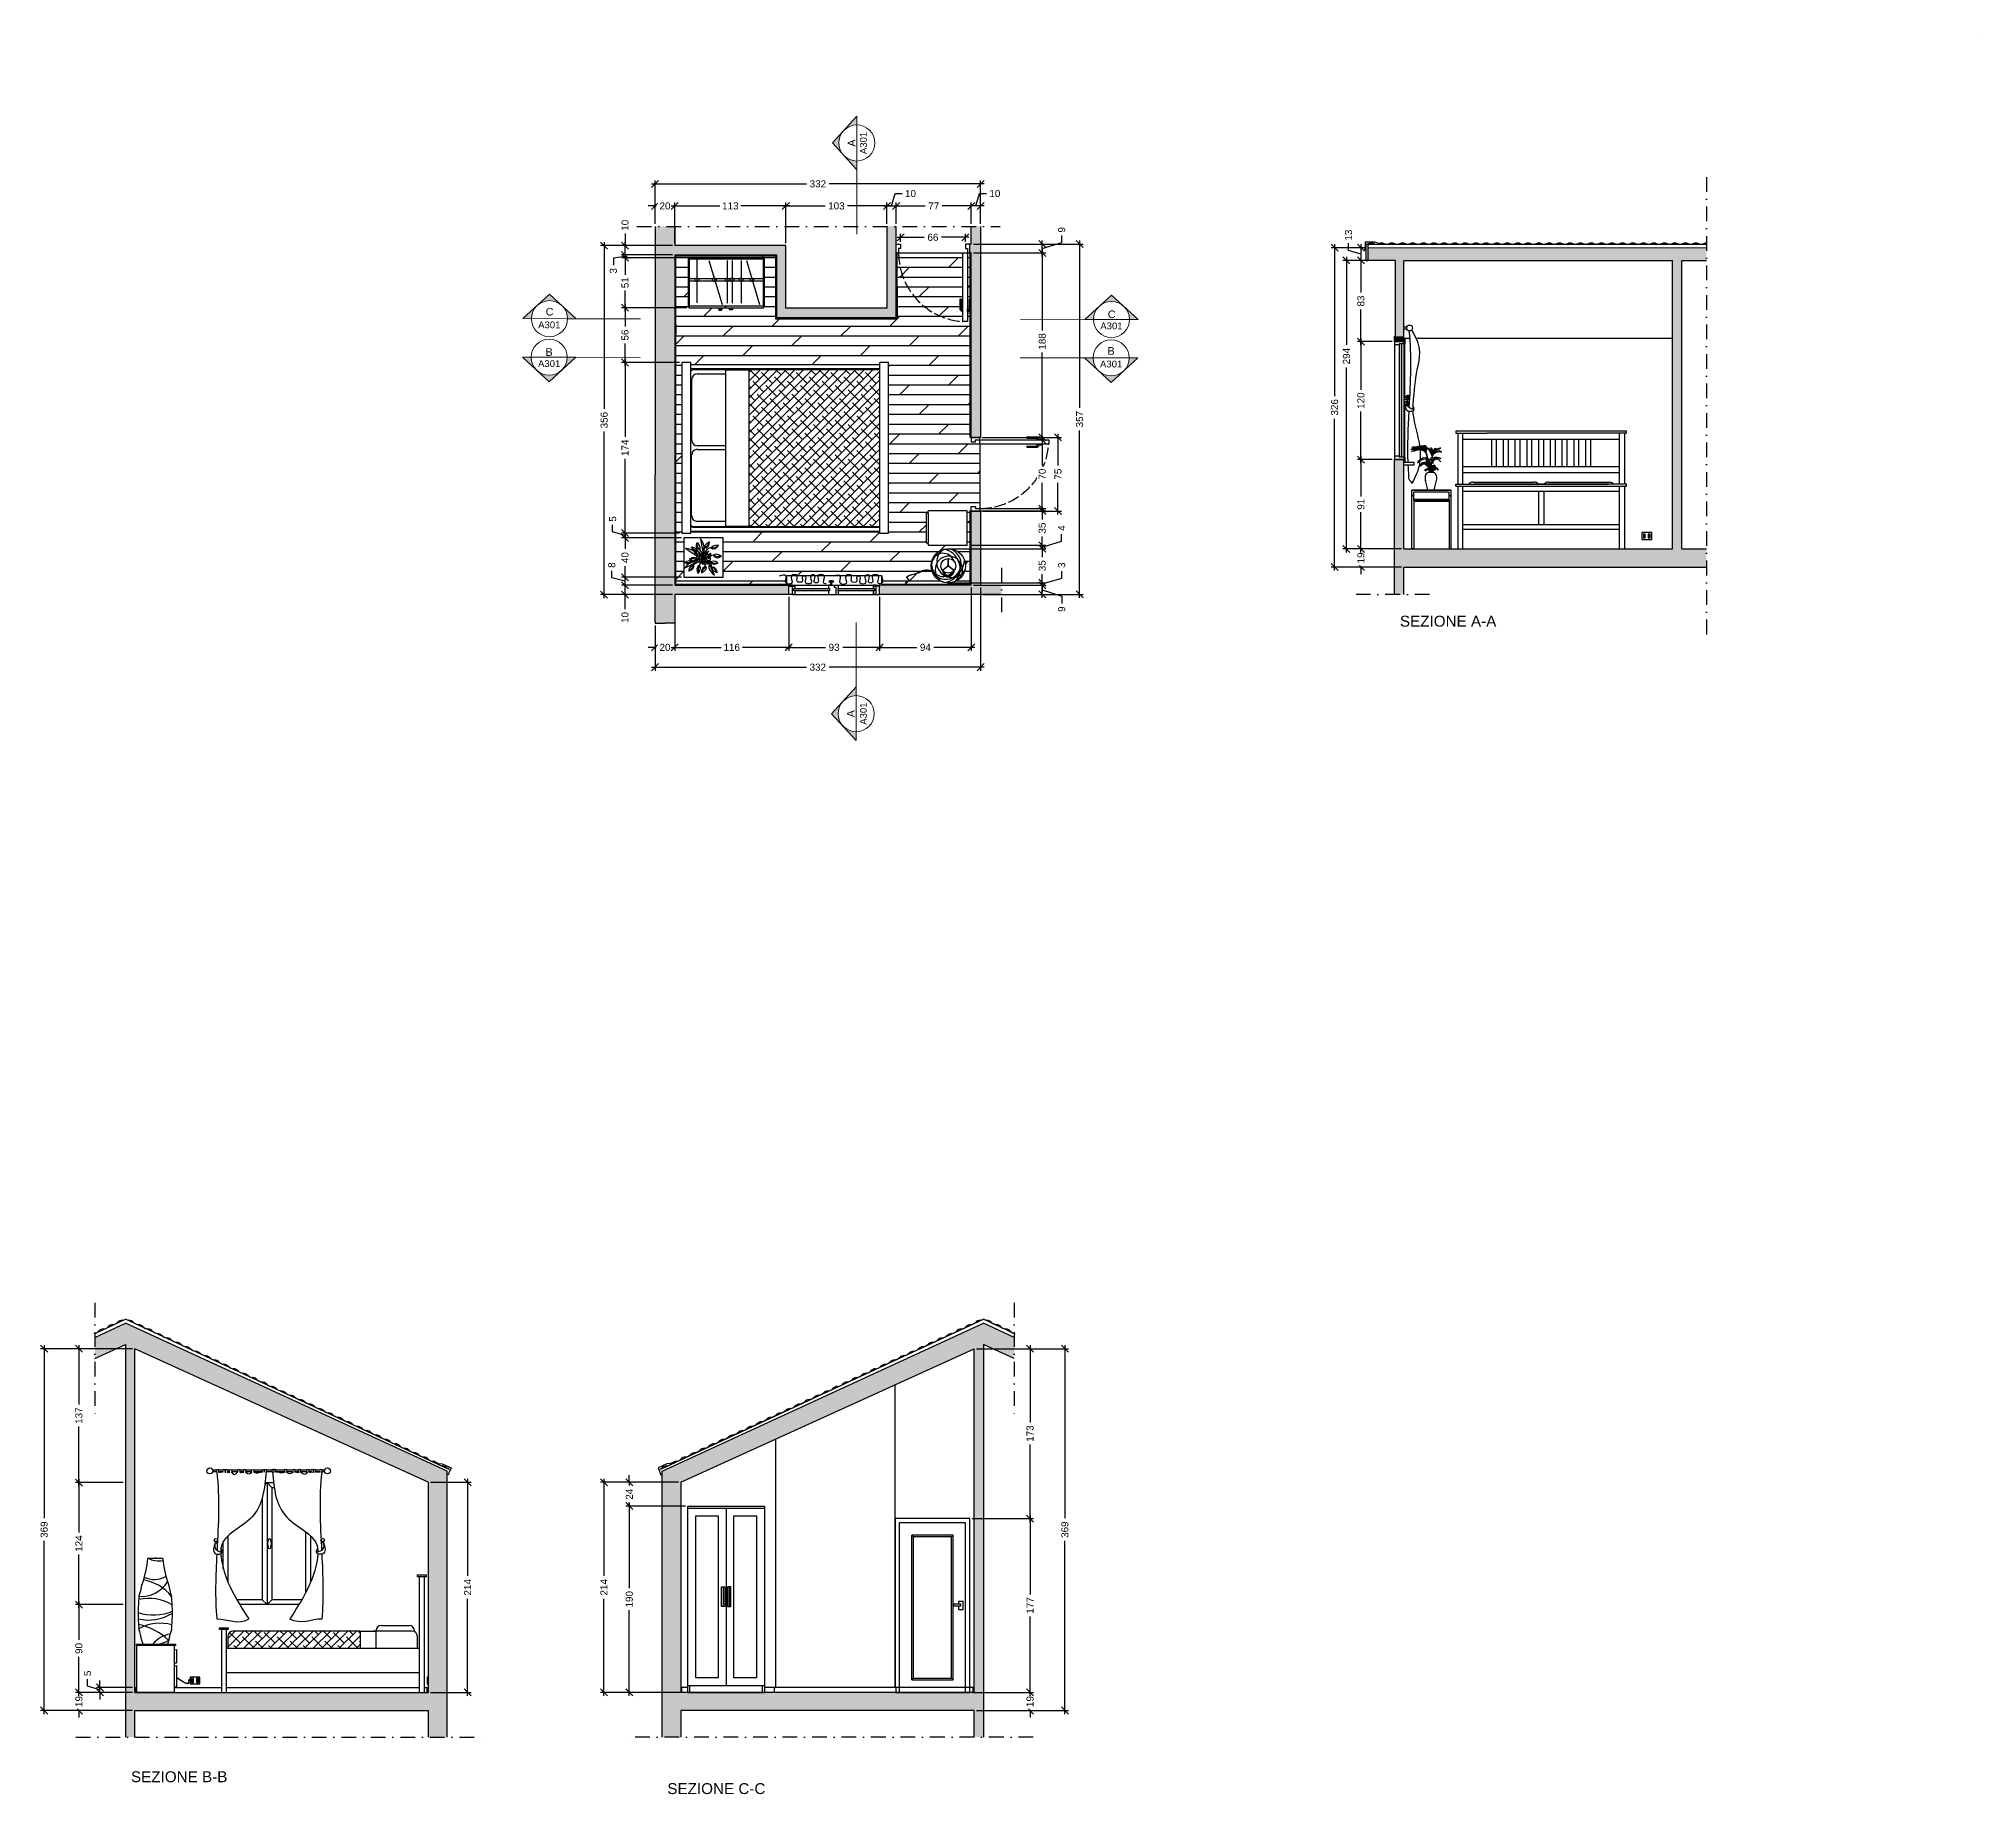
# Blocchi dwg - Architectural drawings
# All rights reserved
# Model space of a CAD drawing. Header units: inches. Extents: x -368 to 1609, y -918 to 873.
import ezdxf

# ---------------------------------------------------------------- set-up
doc = ezdxf.new("R2010")
doc.units = ezdxf.units.IN
doc.header["$MEASUREMENT"] = 0
doc.linetypes.add('ACAD_ISO02W100', pattern=[15, 12, -3])
doc.linetypes.add('DASHDOT', pattern=[1, 0.5, -0.25, 0, -0.25])
doc.layers.add('A-ANNO-SYMB', color=3, linetype='Continuous', lineweight=18)
doc.layers.add('A-ELEV-MBE1', color=7, linetype='Continuous', lineweight=35)
doc.styles.add('ARIAL', font='Arial.ttf')
doc.styles.get("Standard").update_dxf_attribs({"font": 'Arial.ttf'})
doc.dimstyles.new('TICK_36', dxfattribs={"dimtxt": 3.6, "dimasz": 3.6, "dimexe": 1.8, "dimexo": 1.2, "dimgap": 1.8, "dimtad": 0, "dimdec": 0, "dimzin": 0, "dimdsep": 46, "dimtxsty": 'ARIAL', "dimblk": 'OBLIQUE', "dimcen": 1.8, "dimdle": 1.8, "dimclrd": 256, "dimclrt": 256, "dimadec": 0, "dimazin": 0, "dimtfac": 1, "dimtdec": 0, "dimtmove": 1, "dimatfit": 3, "dimldrblk": 'OPEN90', "dimfxl": 1, "dimtfill": 1, "dimtolj": 1, "dimtzin": 0, "dimarcsym": 0})

msp = doc.modelspace()

# ---------------------------------------------------------------- texts
at = {"layer": 'A-ANNO-SYMB'}
for s, height, rotation, p in [('A301', 6.95, 90, (476.4, 755.4)), ('A', 7.84, 90, (464.8, 763)), ('C', 7.84, 359.6725, (148.8, 590.7)), ('C', 7.84, 359.6725, (722.3, 588.1)), ('A301', 6.95, 359.8362, (141.1, 577.8)), ('A301', 6.95, 359.8362, (714.7, 576.7)), ('B', 7.84, 359.6725, (148.6, 549.6)), ('B', 7.84, 359.6725, (722.1, 550.7)), ('A301', 6.95, 359.8362, (141, 538.2)), ('A301', 6.95, 359.8362, (714.4, 537.8)), ('A', 7.84, 90, (464, 180.9)), ('A301', 6.95, 90, (476.4, 173.3))]:
    msp.add_text(s, height=height, rotation=rotation, dxfattribs=at).set_placement(p)
at = {"layer": 'A-ELEV-MBE1', "char_height": 11.119, "attachment_point": 1, "style": 'ARIAL'}
for s, insert in [('SEZIONE A-A', (1020.4, 284.5)), ('SEZIONE B-B', (-274.4, -894.3)), ('SEZIONE C-C', (272.9, -906.4))]:
    msp.add_mtext_dynamic_manual_height_columns(s, width=404.321, gutter_width=9, heights=[0], dxfattribs=dict(at, insert=insert))

# ---------------------------------------------------------------- blocks, each defined once
blk = doc.blocks.new('Sezioni')
h = blk.add_hatch(color=256)
h.dxf.hatch_style = 1
h.paths.add_polyline_path([(52264, 47221), (52418, 47221, -1), (53053, 47221), (53206, 47221), (52735, 47652)])
blk.add_lwpolyline([(52264, 47221), (53206, 47221), (52735, 47652)], close=True)
blk.add_circle((52735, 47221), 318)
blk = doc.blocks.new('_Oblique')
at = {"color": 0, "linetype": 'ByBlock', "lineweight": -2}
blk.add_line((-0.5, -0.5), (0.5, 0.5), dxfattribs=at)
blk = doc.blocks.new('*D18')
at = {"color": 0, "lineweight": -2, "transparency": 16777216}
for p, q in [((278.1, 662), (204.8, 662)), ((278.1, 306), (204.8, 306))]:
    blk.add_line(p, q, dxfattribs=at)
at = {"lineweight": -2, "transparency": 16777216}
for p, q in [((208.4, 665.6), (208.4, 495.5)), ((208.4, 302.4), (208.4, 472.5))]:
    blk.add_line(p, q, dxfattribs=at)
at = {"layer": 'Defpoints', "color": 0, "transparency": 16777216}
for p in [(208.4, 662), (280.5, 662), (280.5, 306)]:
    blk.add_point(p, dxfattribs=at)
at = {"lineweight": -2, "transparency": 16777216, "xscale": 7.2, "yscale": 7.2, "zscale": 7.2}
for p, rotation in [((208.4, 662), 90), ((208.4, 306), 270)]:
    blk.add_blockref('_Oblique', p, dxfattribs=dict(at, rotation=rotation))
at = {"transparency": 16777216, "insert": (208.4, 484), "char_height": 7.2, "attachment_point": 5, "rotation": 90, "style": 'ARIAL', "bg_fill": 3, "box_fill_scale": 1.25, "bg_fill_color": 256, "bg_fill_true_color": 13158600, "bg_fill_transparency": 0}
blk.add_mtext('\\A1;356', dxfattribs=at)
blk = doc.blocks.new('_Open90')
at = {"color": 0, "linetype": 'ByBlock', "lineweight": -2}
for p, q in [((0, 0), (-1, 0)), ((-0.5, 0.5), (0, 0)), ((0, 0), (-0.5, -0.5))]:
    blk.add_line(p, q, dxfattribs=at)
blk = doc.blocks.new('*D19')
at = {"lineweight": -2, "transparency": 16777216}
for p, q in [((216.2, 323), (216.2, 330.2)), ((229.7, 319.7), (216.2, 323)), ((229.7, 312), (229.7, 327.4))]:
    blk.add_line(p, q, dxfattribs=at)
at = {"color": 0, "lineweight": -2, "transparency": 16777216}
for p, q in [((287.4, 323.8), (226.1, 323.8)), ((278.1, 315.6), (226.1, 315.6))]:
    blk.add_line(p, q, dxfattribs=at)
at = {"layer": 'Defpoints', "color": 0, "transparency": 16777216}
for p in [(289.8, 323.8), (280.5, 315.6)]:
    blk.add_point(p, dxfattribs=at)
at = {"lineweight": -2, "transparency": 16777216, "xscale": 7.2, "yscale": 7.2, "zscale": 7.2, "rotation": 270}
blk.add_blockref('_Oblique', (229.7, 315.6), dxfattribs=at)
at = {"transparency": 16777216, "insert": (216.2, 336.1), "char_height": 7.2, "attachment_point": 5, "rotation": 90, "style": 'ARIAL', "bg_fill": 3, "box_fill_scale": 1.25, "bg_fill_color": 256, "bg_fill_true_color": 13158600, "bg_fill_transparency": 0}
blk.add_mtext('\\A1;8', dxfattribs=at)
at = {"layer": 'Defpoints', "color": 0, "transparency": 16777216}
blk.add_point((229.7, 323.8), dxfattribs=at)
at = {"lineweight": -2, "transparency": 16777216, "xscale": 7.2, "yscale": 7.2, "zscale": 7.2, "rotation": 90}
blk.add_blockref('_Oblique', (229.7, 323.8), dxfattribs=at)
blk = doc.blocks.new('*D20')
at = {"color": 0, "lineweight": -2, "transparency": 16777216}
for p, q in [((287.4, 363.8), (226.1, 363.8)), ((287.4, 323.8), (226.1, 323.8))]:
    blk.add_line(p, q, dxfattribs=at)
at = {"lineweight": -2, "transparency": 16777216}
for p, q in [((229.7, 367.4), (229.7, 352.7)), ((229.7, 320.2), (229.7, 334.9))]:
    blk.add_line(p, q, dxfattribs=at)
at = {"layer": 'Defpoints', "color": 0, "transparency": 16777216}
for p in [(289.8, 363.8), (229.7, 323.8), (289.8, 323.8)]:
    blk.add_point(p, dxfattribs=at)
at = {"lineweight": -2, "transparency": 16777216, "xscale": 7.2, "yscale": 7.2, "zscale": 7.2}
for p, rotation in [((229.7, 363.8), 90), ((229.7, 323.8), 270)]:
    blk.add_blockref('_Oblique', p, dxfattribs=dict(at, rotation=rotation))
at = {"transparency": 16777216, "insert": (229.7, 343.8), "char_height": 7.2, "attachment_point": 5, "rotation": 90, "style": 'ARIAL', "bg_fill": 3, "box_fill_scale": 1.25, "bg_fill_color": 256, "bg_fill_true_color": 13158600, "bg_fill_transparency": 0}
blk.add_mtext('\\A1;40', dxfattribs=at)
blk = doc.blocks.new('*D21')
at = {"lineweight": -2, "transparency": 16777216}
for p, q in [((217.1, 370.1), (217.1, 377.3)), ((229.7, 368.8), (229.7, 376)), ((229.7, 366.3), (217.1, 370.1)), ((229.7, 363.8), (229.7, 356.6))]:
    blk.add_line(p, q, dxfattribs=at)
at = {"color": 0, "lineweight": -2, "transparency": 16777216}
for p, q in [((285.3, 368.8), (226.1, 368.8)), ((287.4, 363.8), (226.1, 363.8))]:
    blk.add_line(p, q, dxfattribs=at)
at = {"layer": 'Defpoints', "color": 0, "transparency": 16777216}
for p in [(287.7, 368.8), (289.8, 363.8)]:
    blk.add_point(p, dxfattribs=at)
at = {"lineweight": -2, "transparency": 16777216, "xscale": 7.2, "yscale": 7.2, "zscale": 7.2, "rotation": 90}
blk.add_blockref('_Oblique', (229.7, 363.8), dxfattribs=at)
at = {"transparency": 16777216, "insert": (217.1, 383.2), "char_height": 7.2, "attachment_point": 5, "rotation": 90, "style": 'ARIAL', "bg_fill": 3, "box_fill_scale": 1.25, "bg_fill_color": 256, "bg_fill_true_color": 13158600, "bg_fill_transparency": 0}
blk.add_mtext('\\A1;5', dxfattribs=at)
at = {"lineweight": -2, "transparency": 16777216}
blk.add_line((229.7, 363.8), (229.7, 368.8), dxfattribs=at)
blk.add_line((229.7, 363.8), (229.7, 368.8), dxfattribs=at)
at = {"layer": 'Defpoints', "color": 0, "transparency": 16777216}
blk.add_point((229.7, 368.8), dxfattribs=at)
at = {"lineweight": -2, "transparency": 16777216, "xscale": 7.2, "yscale": 7.2, "zscale": 7.2, "rotation": 270}
blk.add_blockref('_Oblique', (229.7, 368.8), dxfattribs=at)
blk = doc.blocks.new('*D22')
at = {"color": 0, "lineweight": -2, "transparency": 16777216}
for p, q in [((285.3, 542.8), (226.1, 542.8)), ((285.3, 368.8), (226.1, 368.8))]:
    blk.add_line(p, q, dxfattribs=at)
at = {"lineweight": -2, "transparency": 16777216}
for p, q in [((229.7, 546.4), (229.7, 467)), ((229.7, 365.2), (229.7, 444.6))]:
    blk.add_line(p, q, dxfattribs=at)
at = {"layer": 'Defpoints', "color": 0, "transparency": 16777216}
for p in [(229.7, 542.8), (287.7, 542.8), (287.7, 368.8)]:
    blk.add_point(p, dxfattribs=at)
at = {"lineweight": -2, "transparency": 16777216, "xscale": 7.2, "yscale": 7.2, "zscale": 7.2}
for p, rotation in [((229.7, 542.8), 90), ((229.7, 368.8), 270)]:
    blk.add_blockref('_Oblique', p, dxfattribs=dict(at, rotation=rotation))
at = {"transparency": 16777216, "insert": (229.7, 455.8), "char_height": 7.2, "attachment_point": 5, "rotation": 90, "style": 'ARIAL', "bg_fill": 3, "box_fill_scale": 1.25, "bg_fill_color": 256, "bg_fill_true_color": 13158600, "bg_fill_transparency": 0}
blk.add_mtext('\\A1;174', dxfattribs=at)
blk = doc.blocks.new('*D23')
at = {"color": 0, "lineweight": -2, "transparency": 16777216}
for p, q in [((292.7, 598.7), (226.1, 598.7)), ((285.3, 542.8), (226.1, 542.8))]:
    blk.add_line(p, q, dxfattribs=at)
at = {"lineweight": -2, "transparency": 16777216}
for p, q in [((229.7, 602.3), (229.7, 579.5)), ((229.7, 539.2), (229.7, 562.1))]:
    blk.add_line(p, q, dxfattribs=at)
at = {"layer": 'Defpoints', "color": 0, "transparency": 16777216}
for p in [(229.7, 598.7), (295.1, 598.7), (287.7, 542.8)]:
    blk.add_point(p, dxfattribs=at)
at = {"lineweight": -2, "transparency": 16777216, "xscale": 7.2, "yscale": 7.2, "zscale": 7.2}
for p, rotation in [((229.7, 598.7), 90), ((229.7, 542.8), 270)]:
    blk.add_blockref('_Oblique', p, dxfattribs=dict(at, rotation=rotation))
at = {"transparency": 16777216, "insert": (229.7, 570.8), "char_height": 7.2, "attachment_point": 5, "rotation": 90, "style": 'ARIAL', "bg_fill": 3, "box_fill_scale": 1.25, "bg_fill_color": 256, "bg_fill_true_color": 13158600, "bg_fill_transparency": 0}
blk.add_mtext('\\A1;56', dxfattribs=at)
blk = doc.blocks.new('*D24')
at = {"lineweight": -2, "transparency": 16777216}
for p, q in [((229.7, 653.3), (229.7, 632.2)), ((229.7, 595.1), (229.7, 616.2))]:
    blk.add_line(p, q, dxfattribs=at)
at = {"color": 0, "lineweight": -2, "transparency": 16777216}
for p, q in [((291.7, 649.7), (226.1, 649.7)), ((292.7, 598.7), (226.1, 598.7))]:
    blk.add_line(p, q, dxfattribs=at)
at = {"layer": 'Defpoints', "color": 0, "transparency": 16777216}
for p in [(229.7, 649.7), (294.1, 649.7), (295.1, 598.7)]:
    blk.add_point(p, dxfattribs=at)
at = {"lineweight": -2, "transparency": 16777216, "xscale": 7.2, "yscale": 7.2, "zscale": 7.2}
for p, rotation in [((229.7, 649.7), 90), ((229.7, 598.7), 270)]:
    blk.add_blockref('_Oblique', p, dxfattribs=dict(at, rotation=rotation))
at = {"transparency": 16777216, "insert": (229.7, 624.2), "char_height": 7.2, "attachment_point": 5, "rotation": 90, "style": 'ARIAL', "bg_fill": 3, "box_fill_scale": 1.25, "bg_fill_color": 256, "bg_fill_true_color": 13158600, "bg_fill_transparency": 0}
blk.add_mtext('\\A1;51', dxfattribs=at)
blk = doc.blocks.new('*D25')
at = {"lineweight": -2, "transparency": 16777216}
for p, q in [((229.7, 652.5), (229.7, 659.7)), ((229.7, 651.1), (217.8, 649.4)), ((217.8, 649.4), (217.8, 642.2)), ((229.7, 649.7), (229.7, 642.5))]:
    blk.add_line(p, q, dxfattribs=at)
at = {"color": 0, "lineweight": -2, "transparency": 16777216}
for p, q in [((278.1, 652.5), (226.1, 652.5)), ((291.7, 649.7), (226.1, 649.7))]:
    blk.add_line(p, q, dxfattribs=at)
at = {"layer": 'Defpoints', "color": 0, "transparency": 16777216}
for p in [(229.7, 652.5), (280.5, 652.5), (294.1, 649.7)]:
    blk.add_point(p, dxfattribs=at)
at = {"transparency": 16777216, "insert": (217.8, 636.3), "char_height": 7.2, "attachment_point": 5, "rotation": 90, "style": 'ARIAL', "bg_fill": 3, "box_fill_scale": 1.25, "bg_fill_color": 256, "bg_fill_true_color": 13158600, "bg_fill_transparency": 0}
blk.add_mtext('\\A1;3', dxfattribs=at)
at = {"lineweight": -2, "transparency": 16777216}
blk.add_line((229.7, 649.7), (229.7, 652.5), dxfattribs=at)
blk.add_line((229.7, 649.7), (229.7, 652.5), dxfattribs=at)
at = {"lineweight": -2, "transparency": 16777216, "xscale": 7.2, "yscale": 7.2, "zscale": 7.2}
for p, rotation in [((229.7, 652.5), 270), ((229.7, 649.7), 90)]:
    blk.add_blockref('_Oblique', p, dxfattribs=dict(at, rotation=rotation))
blk = doc.blocks.new('*D26')
at = {"lineweight": -2, "transparency": 16777216}
for p, q in [((229.7, 674.4), (229.7, 662)), ((229.7, 648.9), (229.7, 665.6))]:
    blk.add_line(p, q, dxfattribs=at)
at = {"color": 0, "lineweight": -2, "transparency": 16777216}
for p, q in [((278.1, 662), (226.1, 662)), ((278.1, 652.5), (226.1, 652.5))]:
    blk.add_line(p, q, dxfattribs=at)
at = {"layer": 'Defpoints', "color": 0, "transparency": 16777216}
for p in [(229.7, 662), (280.5, 662), (280.5, 652.5)]:
    blk.add_point(p, dxfattribs=at)
at = {"lineweight": -2, "transparency": 16777216, "xscale": 7.2, "yscale": 7.2, "zscale": 7.2, "rotation": 270}
blk.add_blockref('_Oblique', (229.7, 652.5), dxfattribs=at)
at = {"transparency": 16777216, "insert": (229.7, 682.8), "char_height": 7.2, "attachment_point": 5, "rotation": 90, "style": 'ARIAL', "bg_fill": 3, "box_fill_scale": 1.25, "bg_fill_color": 256, "bg_fill_true_color": 13158600, "bg_fill_transparency": 0}
blk.add_mtext('\\A1;10', dxfattribs=at)
at = {"lineweight": -2, "transparency": 16777216, "xscale": 7.2, "yscale": 7.2, "zscale": 7.2, "rotation": 90}
blk.add_blockref('_Oblique', (229.7, 662), dxfattribs=at)
blk = doc.blocks.new('*D27')
at = {"lineweight": -2, "transparency": 16777216}
for p, q in [((229.7, 302.4), (229.7, 319.2)), ((229.7, 291.2), (229.7, 306))]:
    blk.add_line(p, q, dxfattribs=at)
at = {"color": 0, "lineweight": -2, "transparency": 16777216}
for p, q in [((278.1, 315.6), (226.1, 315.6)), ((278.1, 306), (226.1, 306))]:
    blk.add_line(p, q, dxfattribs=at)
at = {"layer": 'Defpoints', "color": 0, "transparency": 16777216}
for p in [(229.7, 315.6), (280.5, 315.6), (280.5, 306)]:
    blk.add_point(p, dxfattribs=at)
at = {"lineweight": -2, "transparency": 16777216, "xscale": 7.2, "yscale": 7.2, "zscale": 7.2}
for p, rotation in [((229.7, 315.6), 90), ((229.7, 306), 270)]:
    blk.add_blockref('_Oblique', p, dxfattribs=dict(at, rotation=rotation))
at = {"transparency": 16777216, "insert": (229.7, 282.7), "char_height": 7.2, "attachment_point": 5, "rotation": 90, "style": 'ARIAL', "bg_fill": 3, "box_fill_scale": 1.25, "bg_fill_color": 256, "bg_fill_true_color": 13158600, "bg_fill_transparency": 0}
blk.add_mtext('\\A1;10', dxfattribs=at)
blk = doc.blocks.new('*D28')
at = {"lineweight": -2, "transparency": 16777216}
for p, q in [((256.8, 725), (415, 725)), ((596.1, 725), (437.9, 725))]:
    blk.add_line(p, q, dxfattribs=at)
at = {"color": 0, "lineweight": -2, "transparency": 16777216}
for p, q in [((260.4, 684.1), (260.4, 728.6)), ((592.5, 684.1), (592.5, 728.6))]:
    blk.add_line(p, q, dxfattribs=at)
at = {"layer": 'Defpoints', "color": 0, "transparency": 16777216}
for p in [(592.5, 725), (260.4, 681.7), (592.5, 681.7)]:
    blk.add_point(p, dxfattribs=at)
at = {"lineweight": -2, "transparency": 16777216, "xscale": 7.2, "yscale": 7.2, "zscale": 7.2, "rotation": 180}
blk.add_blockref('_Oblique', (260.4, 725), dxfattribs=at)
at = {"lineweight": -2, "transparency": 16777216, "xscale": 7.2, "yscale": 7.2, "zscale": 7.2}
blk.add_blockref('_Oblique', (592.5, 725), dxfattribs=at)
at = {"transparency": 16777216, "insert": (426.5, 725), "char_height": 7.2, "attachment_point": 5, "style": 'ARIAL', "bg_fill": 3, "box_fill_scale": 1.25, "bg_fill_color": 256, "bg_fill_true_color": 13158600, "bg_fill_transparency": 0}
blk.add_mtext('\\A1;332', dxfattribs=at)
blk = doc.blocks.new('*D29')
at = {"lineweight": -2, "transparency": 16777216}
for p, q in [((260.4, 702.5), (253.2, 702.5)), ((260.4, 702.5), (261.6, 702.5)), ((280.5, 702.5), (279.3, 702.5)), ((280.5, 702.5), (287.7, 702.5))]:
    blk.add_line(p, q, dxfattribs=at)
at = {"color": 0, "lineweight": -2, "transparency": 16777216}
for p, q in [((260.4, 684.1), (260.4, 706.1)), ((280.5, 684.1), (280.5, 706.1))]:
    blk.add_line(p, q, dxfattribs=at)
at = {"layer": 'Defpoints', "color": 0, "transparency": 16777216}
for p in [(260.4, 681.7), (280.5, 681.7)]:
    blk.add_point(p, dxfattribs=at)
at = {"lineweight": -2, "transparency": 16777216, "xscale": 7.2, "yscale": 7.2, "zscale": 7.2}
blk.add_blockref('_Oblique', (260.4, 702.5), dxfattribs=at)
at = {"lineweight": -2, "transparency": 16777216, "xscale": 7.2, "yscale": 7.2, "zscale": 7.2, "rotation": 180}
blk.add_blockref('_Oblique', (280.5, 702.5), dxfattribs=at)
at = {"transparency": 16777216, "insert": (270.5, 702.5), "char_height": 7.2, "attachment_point": 5, "style": 'ARIAL', "bg_fill": 3, "box_fill_scale": 1.25, "bg_fill_color": 256, "bg_fill_true_color": 13158600, "bg_fill_transparency": 0}
blk.add_mtext('\\A1;20', dxfattribs=at)
at = {"layer": 'Defpoints', "color": 0, "transparency": 16777216}
blk.add_point((280.5, 702.5), dxfattribs=at)
blk = doc.blocks.new('*D30')
at = {"lineweight": -2, "transparency": 16777216}
for p, q in [((276.9, 702.5), (326.3, 702.5)), ((397.4, 702.5), (348, 702.5))]:
    blk.add_line(p, q, dxfattribs=at)
at = {"color": 0, "lineweight": -2, "transparency": 16777216}
for p, q in [((280.5, 664.4), (280.5, 706.1)), ((393.8, 664.4), (393.8, 706.1))]:
    blk.add_line(p, q, dxfattribs=at)
at = {"layer": 'Defpoints', "color": 0, "transparency": 16777216}
for p in [(393.8, 702.5), (280.5, 662), (393.8, 662)]:
    blk.add_point(p, dxfattribs=at)
at = {"lineweight": -2, "transparency": 16777216, "xscale": 7.2, "yscale": 7.2, "zscale": 7.2, "rotation": 180}
blk.add_blockref('_Oblique', (280.5, 702.5), dxfattribs=at)
at = {"lineweight": -2, "transparency": 16777216, "xscale": 7.2, "yscale": 7.2, "zscale": 7.2}
blk.add_blockref('_Oblique', (393.8, 702.5), dxfattribs=at)
at = {"transparency": 16777216, "insert": (337.2, 702.5), "char_height": 7.2, "attachment_point": 5, "style": 'ARIAL', "bg_fill": 3, "box_fill_scale": 1.25, "bg_fill_color": 256, "bg_fill_true_color": 13158600, "bg_fill_transparency": 0}
blk.add_mtext('\\A1;113', dxfattribs=at)
blk = doc.blocks.new('*D31')
at = {"lineweight": -2, "transparency": 16777216}
for p, q in [((390.2, 702.5), (434.1, 702.5)), ((500.5, 702.5), (456.6, 702.5))]:
    blk.add_line(p, q, dxfattribs=at)
at = {"color": 0, "lineweight": -2, "transparency": 16777216}
for p, q in [((393.8, 664.4), (393.8, 706.1)), ((496.9, 684.1), (496.9, 706.1))]:
    blk.add_line(p, q, dxfattribs=at)
at = {"layer": 'Defpoints', "color": 0, "transparency": 16777216}
for p in [(496.9, 702.5), (496.9, 681.7), (393.8, 662)]:
    blk.add_point(p, dxfattribs=at)
at = {"lineweight": -2, "transparency": 16777216, "xscale": 7.2, "yscale": 7.2, "zscale": 7.2, "rotation": 180}
blk.add_blockref('_Oblique', (393.8, 702.5), dxfattribs=at)
at = {"lineweight": -2, "transparency": 16777216, "xscale": 7.2, "yscale": 7.2, "zscale": 7.2}
blk.add_blockref('_Oblique', (496.9, 702.5), dxfattribs=at)
at = {"transparency": 16777216, "insert": (445.4, 702.5), "char_height": 7.2, "attachment_point": 5, "style": 'ARIAL', "bg_fill": 3, "box_fill_scale": 1.25, "bg_fill_color": 256, "bg_fill_true_color": 13158600, "bg_fill_transparency": 0}
blk.add_mtext('\\A1;103', dxfattribs=at)
blk = doc.blocks.new('*D32')
at = {"lineweight": -2, "transparency": 16777216}
for p, q in [((501.6, 702.5), (505.4, 715.1)), ((505.4, 715.1), (512.6, 715.1)), ((493.3, 702.5), (510, 702.5))]:
    blk.add_line(p, q, dxfattribs=at)
at = {"color": 0, "lineweight": -2, "transparency": 16777216}
for p, q in [((496.9, 684.1), (496.9, 706.1)), ((506.4, 684.1), (506.4, 706.1))]:
    blk.add_line(p, q, dxfattribs=at)
at = {"layer": 'Defpoints', "color": 0, "transparency": 16777216}
for p in [(496.9, 681.7), (506.4, 681.7)]:
    blk.add_point(p, dxfattribs=at)
at = {"lineweight": -2, "transparency": 16777216, "xscale": 7.2, "yscale": 7.2, "zscale": 7.2, "rotation": 180}
blk.add_blockref('_Oblique', (496.9, 702.5), dxfattribs=at)
at = {"transparency": 16777216, "insert": (521, 715.1), "char_height": 7.2, "attachment_point": 5, "style": 'ARIAL', "bg_fill": 3, "box_fill_scale": 1.25, "bg_fill_color": 256, "bg_fill_true_color": 13158600, "bg_fill_transparency": 0}
blk.add_mtext('\\A1;10', dxfattribs=at)
at = {"layer": 'Defpoints', "color": 0, "transparency": 16777216}
blk.add_point((506.4, 702.5), dxfattribs=at)
at = {"lineweight": -2, "transparency": 16777216, "xscale": 7.2, "yscale": 7.2, "zscale": 7.2}
blk.add_blockref('_Oblique', (506.4, 702.5), dxfattribs=at)
blk = doc.blocks.new('*D33')
at = {"lineweight": -2, "transparency": 16777216}
for p, q in [((502.8, 702.5), (535.9, 702.5)), ((586.6, 702.5), (553.4, 702.5))]:
    blk.add_line(p, q, dxfattribs=at)
at = {"color": 0, "lineweight": -2, "transparency": 16777216}
for p, q in [((506.4, 684.1), (506.4, 706.1)), ((583, 684.1), (583, 706.1))]:
    blk.add_line(p, q, dxfattribs=at)
at = {"layer": 'Defpoints', "color": 0, "transparency": 16777216}
for p in [(583, 702.5), (506.4, 681.7), (583, 681.7)]:
    blk.add_point(p, dxfattribs=at)
at = {"lineweight": -2, "transparency": 16777216, "xscale": 7.2, "yscale": 7.2, "zscale": 7.2, "rotation": 180}
blk.add_blockref('_Oblique', (506.4, 702.5), dxfattribs=at)
at = {"lineweight": -2, "transparency": 16777216, "xscale": 7.2, "yscale": 7.2, "zscale": 7.2}
blk.add_blockref('_Oblique', (583, 702.5), dxfattribs=at)
at = {"transparency": 16777216, "insert": (544.7, 702.5), "char_height": 7.2, "attachment_point": 5, "style": 'ARIAL', "bg_fill": 3, "box_fill_scale": 1.25, "bg_fill_color": 256, "bg_fill_true_color": 13158600, "bg_fill_transparency": 0}
blk.add_mtext('\\A1;77', dxfattribs=at)
blk = doc.blocks.new('*D34')
at = {"lineweight": -2, "transparency": 16777216}
for p, q in [((587.7, 702.5), (591.5, 715.1)), ((591.5, 715.1), (598.7, 715.1)), ((596.1, 702.5), (579.4, 702.5))]:
    blk.add_line(p, q, dxfattribs=at)
at = {"color": 0, "lineweight": -2, "transparency": 16777216}
for p, q in [((583, 684.1), (583, 706.1)), ((592.5, 684.1), (592.5, 706.1))]:
    blk.add_line(p, q, dxfattribs=at)
at = {"layer": 'Defpoints', "color": 0, "transparency": 16777216}
for p in [(583, 702.5), (583, 681.7), (592.5, 681.7)]:
    blk.add_point(p, dxfattribs=at)
at = {"lineweight": -2, "transparency": 16777216, "xscale": 7.2, "yscale": 7.2, "zscale": 7.2, "rotation": 180}
blk.add_blockref('_Oblique', (583, 702.5), dxfattribs=at)
at = {"transparency": 16777216, "insert": (607.1, 715.1), "char_height": 7.2, "attachment_point": 5, "style": 'ARIAL', "bg_fill": 3, "box_fill_scale": 1.25, "bg_fill_color": 256, "bg_fill_true_color": 13158600, "bg_fill_transparency": 0}
blk.add_mtext('\\A1;10', dxfattribs=at)
at = {"lineweight": -2, "transparency": 16777216, "xscale": 7.2, "yscale": 7.2, "zscale": 7.2}
blk.add_blockref('_Oblique', (592.5, 702.5), dxfattribs=at)
blk = doc.blocks.new('*D35')
at = {"color": 0, "lineweight": -2, "transparency": 16777216}
for p, q in [((510.9, 666), (510.9, 674.1)), ((577, 666), (577, 674.1))]:
    blk.add_line(p, q, dxfattribs=at)
at = {"lineweight": -2, "transparency": 16777216}
for p, q in [((507.3, 670.5), (535.1, 670.5)), ((580.6, 670.5), (552.7, 670.5))]:
    blk.add_line(p, q, dxfattribs=at)
at = {"layer": 'Defpoints', "color": 0, "transparency": 16777216}
for p in [(510.9, 663.6), (577, 670.5), (577, 663.6)]:
    blk.add_point(p, dxfattribs=at)
at = {"lineweight": -2, "transparency": 16777216, "xscale": 7.2, "yscale": 7.2, "zscale": 7.2, "rotation": 180}
blk.add_blockref('_Oblique', (510.9, 670.5), dxfattribs=at)
at = {"lineweight": -2, "transparency": 16777216, "xscale": 7.2, "yscale": 7.2, "zscale": 7.2}
blk.add_blockref('_Oblique', (577, 670.5), dxfattribs=at)
at = {"transparency": 16777216, "insert": (543.9, 670.5), "char_height": 7.2, "attachment_point": 5, "style": 'ARIAL', "bg_fill": 3, "box_fill_scale": 1.25, "bg_fill_color": 256, "bg_fill_true_color": 13158600, "bg_fill_transparency": 0}
blk.add_mtext('\\A1;66', dxfattribs=at)
blk = doc.blocks.new('*D36')
at = {"color": 0, "lineweight": -2, "transparency": 16777216}
for p, q in [((592.5, 313.2), (592.5, 228.4)), ((260.4, 274.5), (260.4, 228.4))]:
    blk.add_line(p, q, dxfattribs=at)
at = {"lineweight": -2, "transparency": 16777216}
for p, q in [((256.8, 232), (415, 232)), ((596.1, 232), (437.9, 232))]:
    blk.add_line(p, q, dxfattribs=at)
at = {"layer": 'Defpoints', "color": 0, "transparency": 16777216}
for p in [(592.5, 315.6), (260.4, 276.9), (592.5, 232)]:
    blk.add_point(p, dxfattribs=at)
at = {"lineweight": -2, "transparency": 16777216, "xscale": 7.2, "yscale": 7.2, "zscale": 7.2, "rotation": 180}
blk.add_blockref('_Oblique', (260.4, 232), dxfattribs=at)
at = {"lineweight": -2, "transparency": 16777216, "xscale": 7.2, "yscale": 7.2, "zscale": 7.2}
blk.add_blockref('_Oblique', (592.5, 232), dxfattribs=at)
at = {"transparency": 16777216, "insert": (426.4, 232), "char_height": 7.2, "attachment_point": 5, "style": 'ARIAL', "bg_fill": 3, "box_fill_scale": 1.25, "bg_fill_color": 256, "bg_fill_true_color": 13158600, "bg_fill_transparency": 0}
blk.add_mtext('\\A1;332', dxfattribs=at)
blk = doc.blocks.new('*D37')
at = {"color": 0, "lineweight": -2, "transparency": 16777216}
for p, q in [((260.4, 274.5), (260.4, 248.6)), ((280.5, 274.5), (280.5, 248.6))]:
    blk.add_line(p, q, dxfattribs=at)
at = {"lineweight": -2, "transparency": 16777216}
for p, q in [((260.4, 252.2), (253.2, 252.2)), ((260.4, 252.2), (261.6, 252.2)), ((280.5, 252.2), (279.3, 252.2)), ((280.5, 252.2), (287.7, 252.2))]:
    blk.add_line(p, q, dxfattribs=at)
at = {"layer": 'Defpoints', "color": 0, "transparency": 16777216}
for p in [(260.4, 276.9), (280.5, 276.9)]:
    blk.add_point(p, dxfattribs=at)
at = {"lineweight": -2, "transparency": 16777216, "xscale": 7.2, "yscale": 7.2, "zscale": 7.2}
blk.add_blockref('_Oblique', (260.4, 252.2), dxfattribs=at)
at = {"lineweight": -2, "transparency": 16777216, "xscale": 7.2, "yscale": 7.2, "zscale": 7.2, "rotation": 180}
blk.add_blockref('_Oblique', (280.5, 252.2), dxfattribs=at)
at = {"transparency": 16777216, "insert": (270.5, 252.2), "char_height": 7.2, "attachment_point": 5, "style": 'ARIAL', "bg_fill": 3, "box_fill_scale": 1.25, "bg_fill_color": 256, "bg_fill_true_color": 13158600, "bg_fill_transparency": 0}
blk.add_mtext('\\A1;20', dxfattribs=at)
at = {"layer": 'Defpoints', "color": 0, "transparency": 16777216}
blk.add_point((260.4, 252.2), dxfattribs=at)
blk = doc.blocks.new('*D38')
at = {"color": 0, "lineweight": -2, "transparency": 16777216}
for p, q in [((280.5, 303.6), (280.5, 248.6)), ((396.8, 303.6), (396.8, 248.6))]:
    blk.add_line(p, q, dxfattribs=at)
at = {"lineweight": -2, "transparency": 16777216}
for p, q in [((276.9, 252.2), (327.8, 252.2)), ((400.4, 252.2), (349.5, 252.2))]:
    blk.add_line(p, q, dxfattribs=at)
at = {"layer": 'Defpoints', "color": 0, "transparency": 16777216}
for p in [(280.5, 306), (396.8, 306), (396.8, 252.2)]:
    blk.add_point(p, dxfattribs=at)
at = {"lineweight": -2, "transparency": 16777216, "xscale": 7.2, "yscale": 7.2, "zscale": 7.2, "rotation": 180}
blk.add_blockref('_Oblique', (280.5, 252.2), dxfattribs=at)
at = {"lineweight": -2, "transparency": 16777216, "xscale": 7.2, "yscale": 7.2, "zscale": 7.2}
blk.add_blockref('_Oblique', (396.8, 252.2), dxfattribs=at)
at = {"transparency": 16777216, "insert": (338.6, 252.2), "char_height": 7.2, "attachment_point": 5, "style": 'ARIAL', "bg_fill": 3, "box_fill_scale": 1.25, "bg_fill_color": 256, "bg_fill_true_color": 13158600, "bg_fill_transparency": 0}
blk.add_mtext('\\A1;116', dxfattribs=at)
blk = doc.blocks.new('*D39')
at = {"color": 0, "lineweight": -2, "transparency": 16777216}
for p, q in [((396.8, 303.6), (396.8, 248.6)), ((489.5, 303.6), (489.5, 248.6))]:
    blk.add_line(p, q, dxfattribs=at)
at = {"lineweight": -2, "transparency": 16777216}
for p, q in [((393.2, 252.2), (434.4, 252.2)), ((493.1, 252.2), (451.8, 252.2))]:
    blk.add_line(p, q, dxfattribs=at)
at = {"layer": 'Defpoints', "color": 0, "transparency": 16777216}
for p in [(396.8, 306), (489.5, 306), (396.8, 252.2)]:
    blk.add_point(p, dxfattribs=at)
at = {"lineweight": -2, "transparency": 16777216, "xscale": 7.2, "yscale": 7.2, "zscale": 7.2, "rotation": 180}
blk.add_blockref('_Oblique', (396.8, 252.2), dxfattribs=at)
at = {"lineweight": -2, "transparency": 16777216, "xscale": 7.2, "yscale": 7.2, "zscale": 7.2}
blk.add_blockref('_Oblique', (489.5, 252.2), dxfattribs=at)
at = {"transparency": 16777216, "insert": (443.1, 252.2), "char_height": 7.2, "attachment_point": 5, "style": 'ARIAL', "bg_fill": 3, "box_fill_scale": 1.25, "bg_fill_color": 256, "bg_fill_true_color": 13158600, "bg_fill_transparency": 0}
blk.add_mtext('\\A1;93', dxfattribs=at)
blk = doc.blocks.new('*D40')
at = {"color": 0, "lineweight": -2, "transparency": 16777216}
for p, q in [((489.5, 303.6), (489.5, 248.6)), ((583, 313.2), (583, 248.6))]:
    blk.add_line(p, q, dxfattribs=at)
at = {"lineweight": -2, "transparency": 16777216}
for p, q in [((485.9, 252.2), (527.5, 252.2)), ((586.6, 252.2), (544.9, 252.2))]:
    blk.add_line(p, q, dxfattribs=at)
at = {"layer": 'Defpoints', "color": 0, "transparency": 16777216}
for p in [(489.5, 306), (583, 315.6), (583, 252.2)]:
    blk.add_point(p, dxfattribs=at)
at = {"lineweight": -2, "transparency": 16777216, "xscale": 7.2, "yscale": 7.2, "zscale": 7.2, "rotation": 180}
blk.add_blockref('_Oblique', (489.5, 252.2), dxfattribs=at)
at = {"lineweight": -2, "transparency": 16777216, "xscale": 7.2, "yscale": 7.2, "zscale": 7.2}
blk.add_blockref('_Oblique', (583, 252.2), dxfattribs=at)
at = {"transparency": 16777216, "insert": (536.2, 252.2), "char_height": 7.2, "attachment_point": 5, "style": 'ARIAL', "bg_fill": 3, "box_fill_scale": 1.25, "bg_fill_color": 256, "bg_fill_true_color": 13158600, "bg_fill_transparency": 0}
blk.add_mtext('\\A1;94', dxfattribs=at)
blk = doc.blocks.new('*D41')
at = {"color": 0, "lineweight": -2, "transparency": 16777216}
for p, q in [((585.4, 663.6), (697.2, 663.6)), ((594.9, 306.3), (697.2, 306.3))]:
    blk.add_line(p, q, dxfattribs=at)
at = {"lineweight": -2, "transparency": 16777216}
for p, q in [((693.6, 667.2), (693.6, 496.5)), ((693.6, 302.7), (693.6, 473.5))]:
    blk.add_line(p, q, dxfattribs=at)
at = {"layer": 'Defpoints', "color": 0, "transparency": 16777216}
for p in [(583, 663.6), (693.6, 663.6), (592.5, 306.3)]:
    blk.add_point(p, dxfattribs=at)
at = {"lineweight": -2, "transparency": 16777216, "xscale": 7.2, "yscale": 7.2, "zscale": 7.2}
for p, rotation in [((693.6, 663.6), 90), ((693.6, 306.3), 270)]:
    blk.add_blockref('_Oblique', p, dxfattribs=dict(at, rotation=rotation))
at = {"transparency": 16777216, "insert": (693.6, 485), "char_height": 7.2, "attachment_point": 5, "rotation": 90, "style": 'ARIAL', "bg_fill": 3, "box_fill_scale": 1.25, "bg_fill_color": 256, "bg_fill_true_color": 13158600, "bg_fill_transparency": 0}
blk.add_mtext('\\A1;357', dxfattribs=at)
blk = doc.blocks.new('*D42')
at = {"lineweight": -2, "transparency": 16777216}
for p, q in [((655.4, 302.7), (655.4, 319.2)), ((655.4, 311), (675.3, 304.3)), ((675.3, 304.3), (675.3, 297.1))]:
    blk.add_line(p, q, dxfattribs=at)
at = {"color": 0, "lineweight": -2, "transparency": 16777216}
for p, q in [((594.9, 315.6), (659, 315.6)), ((594.9, 306.3), (659, 306.3))]:
    blk.add_line(p, q, dxfattribs=at)
at = {"layer": 'Defpoints', "color": 0, "transparency": 16777216}
for p in [(592.5, 315.6), (592.5, 306.3), (655.4, 315.6)]:
    blk.add_point(p, dxfattribs=at)
at = {"lineweight": -2, "transparency": 16777216, "xscale": 7.2, "yscale": 7.2, "zscale": 7.2}
for p, rotation in [((655.4, 315.6), 90), ((655.4, 306.3), 270)]:
    blk.add_blockref('_Oblique', p, dxfattribs=dict(at, rotation=rotation))
at = {"transparency": 16777216, "insert": (675.3, 291.2), "char_height": 7.2, "attachment_point": 5, "rotation": 90, "style": 'ARIAL', "bg_fill": 3, "box_fill_scale": 1.25, "bg_fill_color": 256, "bg_fill_true_color": 13158600, "bg_fill_transparency": 0}
blk.add_mtext('\\A1;9', dxfattribs=at)
blk = doc.blocks.new('*D43')
at = {"lineweight": -2, "transparency": 16777216}
for p, q in [((655.4, 356.4), (655.4, 344.2)), ((655.4, 314.6), (655.4, 326.8))]:
    blk.add_line(p, q, dxfattribs=at)
at = {"color": 0, "lineweight": -2, "transparency": 16777216}
for p, q in [((561.2, 352.8), (659, 352.8)), ((558.7, 318.2), (659, 318.2))]:
    blk.add_line(p, q, dxfattribs=at)
at = {"layer": 'Defpoints', "color": 0, "transparency": 16777216}
for p in [(558.8, 352.8), (556.3, 318.2), (655.4, 318.2)]:
    blk.add_point(p, dxfattribs=at)
at = {"lineweight": -2, "transparency": 16777216, "xscale": 7.2, "yscale": 7.2, "zscale": 7.2}
for p, rotation in [((655.4, 352.8), 90), ((655.4, 318.2), 270)]:
    blk.add_blockref('_Oblique', p, dxfattribs=dict(at, rotation=rotation))
at = {"transparency": 16777216, "insert": (655.4, 335.5), "char_height": 7.2, "attachment_point": 5, "rotation": 90, "style": 'ARIAL', "bg_fill": 3, "box_fill_scale": 1.25, "bg_fill_color": 256, "bg_fill_true_color": 13158600, "bg_fill_transparency": 0}
blk.add_mtext('\\A1;35', dxfattribs=at)
blk = doc.blocks.new('*D44')
at = {"color": 0, "lineweight": -2, "transparency": 16777216}
for p, q in [((581.3, 356.4), (659, 356.4)), ((562.9, 352.8), (659, 352.8))]:
    blk.add_line(p, q, dxfattribs=at)
at = {"lineweight": -2, "transparency": 16777216}
for p, q in [((655.4, 356.4), (655.4, 363.6)), ((655.4, 354.6), (675.2, 360.6)), ((655.4, 352.8), (655.4, 356.4)), ((655.4, 352.8), (655.4, 356.4)), ((675.2, 360.6), (675.2, 367.8)), ((655.4, 352.8), (655.4, 345.6))]:
    blk.add_line(p, q, dxfattribs=at)
at = {"layer": 'Defpoints', "color": 0, "transparency": 16777216}
for p in [(578.9, 356.4), (655.4, 356.4), (560.5, 352.8)]:
    blk.add_point(p, dxfattribs=at)
at = {"lineweight": -2, "transparency": 16777216, "xscale": 7.2, "yscale": 7.2, "zscale": 7.2}
for p, rotation in [((655.4, 356.4), 270), ((655.4, 352.8), 90)]:
    blk.add_blockref('_Oblique', p, dxfattribs=dict(at, rotation=rotation))
at = {"transparency": 16777216, "insert": (675.2, 373.9), "char_height": 7.2, "attachment_point": 5, "rotation": 90, "style": 'ARIAL', "bg_fill": 3, "box_fill_scale": 1.25, "bg_fill_color": 256, "bg_fill_true_color": 13158600, "bg_fill_transparency": 0}
blk.add_mtext('\\A1;4', dxfattribs=at)
blk = doc.blocks.new('*D45')
at = {"color": 0, "lineweight": -2, "transparency": 16777216}
for p, q in [((558.7, 318.2), (659, 318.2)), ((585.4, 315.6), (659, 315.6))]:
    blk.add_line(p, q, dxfattribs=at)
at = {"lineweight": -2, "transparency": 16777216}
for p, q in [((655.4, 318.2), (655.4, 325.4)), ((655.4, 316.9), (675.3, 322.9)), ((655.4, 315.6), (655.4, 318.2)), ((655.4, 315.6), (655.4, 318.2)), ((675.3, 322.9), (675.3, 330.1)), ((655.4, 315.6), (655.4, 308.4))]:
    blk.add_line(p, q, dxfattribs=at)
at = {"layer": 'Defpoints', "color": 0, "transparency": 16777216}
for p in [(556.3, 318.2), (655.4, 318.2), (583, 315.6)]:
    blk.add_point(p, dxfattribs=at)
at = {"lineweight": -2, "transparency": 16777216, "xscale": 7.2, "yscale": 7.2, "zscale": 7.2}
for p, rotation in [((655.4, 318.2), 270), ((655.4, 315.6), 90)]:
    blk.add_blockref('_Oblique', p, dxfattribs=dict(at, rotation=rotation))
at = {"transparency": 16777216, "insert": (675.3, 336), "char_height": 7.2, "attachment_point": 5, "rotation": 90, "style": 'ARIAL', "bg_fill": 3, "box_fill_scale": 1.25, "bg_fill_color": 256, "bg_fill_true_color": 13158600, "bg_fill_transparency": 0}
blk.add_mtext('\\A1;3', dxfattribs=at)
blk = doc.blocks.new('*D46')
at = {"color": 0, "lineweight": -2, "transparency": 16777216}
for p, q in [((594.3, 466.4), (675.1, 466.4)), ((594.8, 391.3), (675.1, 391.3))]:
    blk.add_line(p, q, dxfattribs=at)
at = {"lineweight": -2, "transparency": 16777216}
for p, q in [((671.5, 470), (671.5, 437.6)), ((671.5, 387.7), (671.5, 420.1))]:
    blk.add_line(p, q, dxfattribs=at)
at = {"layer": 'Defpoints', "color": 0, "transparency": 16777216}
for p in [(591.9, 466.4), (671.5, 466.4), (592.4, 391.3)]:
    blk.add_point(p, dxfattribs=at)
at = {"lineweight": -2, "transparency": 16777216, "xscale": 7.2, "yscale": 7.2, "zscale": 7.2}
for p, rotation in [((671.5, 466.4), 90), ((671.5, 391.3), 270)]:
    blk.add_blockref('_Oblique', p, dxfattribs=dict(at, rotation=rotation))
at = {"transparency": 16777216, "insert": (671.5, 428.9), "char_height": 7.2, "attachment_point": 5, "rotation": 90, "style": 'ARIAL', "bg_fill": 3, "box_fill_scale": 1.25, "bg_fill_color": 256, "bg_fill_true_color": 13158600, "bg_fill_transparency": 0}
blk.add_mtext('\\A1;75', dxfattribs=at)
blk = doc.blocks.new('*D47')
at = {"color": 0, "lineweight": -2, "transparency": 16777216}
for p, q in [((581.3, 391.4), (659, 391.4)), ((581.3, 356.4), (659, 356.4))]:
    blk.add_line(p, q, dxfattribs=at)
at = {"lineweight": -2, "transparency": 16777216}
for p, q in [((655.4, 395), (655.4, 382.6)), ((655.4, 352.8), (655.4, 365.2))]:
    blk.add_line(p, q, dxfattribs=at)
at = {"layer": 'Defpoints', "color": 0, "transparency": 16777216}
for p in [(578.9, 391.4), (655.4, 391.4), (578.9, 356.4)]:
    blk.add_point(p, dxfattribs=at)
at = {"lineweight": -2, "transparency": 16777216, "xscale": 7.2, "yscale": 7.2, "zscale": 7.2}
for p, rotation in [((655.4, 391.4), 90), ((655.4, 356.4), 270)]:
    blk.add_blockref('_Oblique', p, dxfattribs=dict(at, rotation=rotation))
at = {"transparency": 16777216, "insert": (655.4, 373.9), "char_height": 7.2, "attachment_point": 5, "rotation": 90, "style": 'ARIAL', "bg_fill": 3, "box_fill_scale": 1.25, "bg_fill_color": 256, "bg_fill_true_color": 13158600, "bg_fill_transparency": 0}
blk.add_mtext('\\A1;35', dxfattribs=at)
blk = doc.blocks.new('*D48')
at = {"color": 0, "lineweight": -2, "transparency": 16777216}
for p, q in [((594.3, 463.9), (659, 463.9)), ((594.3, 393.8), (659, 393.8))]:
    blk.add_line(p, q, dxfattribs=at)
at = {"lineweight": -2, "transparency": 16777216}
for p, q in [((655.4, 467.5), (655.4, 437.6)), ((655.4, 390.2), (655.4, 420.1))]:
    blk.add_line(p, q, dxfattribs=at)
at = {"layer": 'Defpoints', "color": 0, "transparency": 16777216}
for p in [(591.9, 463.9), (655.4, 463.9), (591.9, 393.8)]:
    blk.add_point(p, dxfattribs=at)
at = {"lineweight": -2, "transparency": 16777216, "xscale": 7.2, "yscale": 7.2, "zscale": 7.2}
for p, rotation in [((655.4, 463.9), 90), ((655.4, 393.8), 270)]:
    blk.add_blockref('_Oblique', p, dxfattribs=dict(at, rotation=rotation))
at = {"transparency": 16777216, "insert": (655.4, 428.9), "char_height": 7.2, "attachment_point": 5, "rotation": 90, "style": 'ARIAL', "bg_fill": 3, "box_fill_scale": 1.25, "bg_fill_color": 256, "bg_fill_true_color": 13158600, "bg_fill_transparency": 0}
blk.add_mtext('\\A1;70', dxfattribs=at)
blk = doc.blocks.new('*D49')
at = {"color": 0, "lineweight": -2, "transparency": 16777216}
for p, q in [((594.9, 654.6), (659, 654.6)), ((594.9, 466.4), (659, 466.4))]:
    blk.add_line(p, q, dxfattribs=at)
at = {"lineweight": -2, "transparency": 16777216}
for p, q in [((655.4, 658.2), (655.4, 575.5)), ((655.4, 462.8), (655.4, 553))]:
    blk.add_line(p, q, dxfattribs=at)
at = {"layer": 'Defpoints', "color": 0, "transparency": 16777216}
for p in [(592.5, 654.6), (655.4, 654.6), (592.5, 466.4)]:
    blk.add_point(p, dxfattribs=at)
at = {"lineweight": -2, "transparency": 16777216, "xscale": 7.2, "yscale": 7.2, "zscale": 7.2}
for p, rotation in [((655.4, 654.6), 90), ((655.4, 466.4), 270)]:
    blk.add_blockref('_Oblique', p, dxfattribs=dict(at, rotation=rotation))
at = {"transparency": 16777216, "insert": (655.4, 564.3), "char_height": 7.2, "attachment_point": 5, "rotation": 90, "style": 'ARIAL', "bg_fill": 3, "box_fill_scale": 1.25, "bg_fill_color": 256, "bg_fill_true_color": 13158600, "bg_fill_transparency": 0}
blk.add_mtext('\\A1;188', dxfattribs=at)
blk = doc.blocks.new('*D50')
at = {"color": 0, "lineweight": -2, "transparency": 16777216}
for p, q in [((585.4, 663.6), (659, 663.6)), ((585.4, 654.6), (659, 654.6))]:
    blk.add_line(p, q, dxfattribs=at)
at = {"lineweight": -2, "transparency": 16777216}
for p, q in [((655.4, 651), (655.4, 667.2)), ((655.4, 659.1), (675.3, 665.1)), ((675.3, 665.1), (675.3, 672.3))]:
    blk.add_line(p, q, dxfattribs=at)
at = {"layer": 'Defpoints', "color": 0, "transparency": 16777216}
for p in [(583, 663.6), (583, 654.6), (655.4, 663.6)]:
    blk.add_point(p, dxfattribs=at)
at = {"lineweight": -2, "transparency": 16777216, "xscale": 7.2, "yscale": 7.2, "zscale": 7.2}
for p, rotation in [((655.4, 663.6), 90), ((655.4, 654.6), 270)]:
    blk.add_blockref('_Oblique', p, dxfattribs=dict(at, rotation=rotation))
at = {"transparency": 16777216, "insert": (675.3, 678.2), "char_height": 7.2, "attachment_point": 5, "rotation": 90, "style": 'ARIAL', "bg_fill": 3, "box_fill_scale": 1.25, "bg_fill_color": 256, "bg_fill_true_color": 13158600, "bg_fill_transparency": 0}
blk.add_mtext('\\A1;9', dxfattribs=at)
blk = doc.blocks.new('*D51')
at = {"color": 0, "lineweight": -2, "transparency": 16777216}
for p, q in [((985.2, 659.9), (950.2, 659.9)), ((1022.1, 334.2), (950.2, 334.2))]:
    blk.add_line(p, q, dxfattribs=at)
at = {"lineweight": -2, "transparency": 16777216}
for p, q in [((953.8, 663.5), (953.8, 508.6)), ((953.8, 330.6), (953.8, 485.5))]:
    blk.add_line(p, q, dxfattribs=at)
at = {"layer": 'Defpoints', "color": 0, "transparency": 16777216}
for p in [(953.8, 659.9), (987.6, 659.9), (1024.5, 334.2)]:
    blk.add_point(p, dxfattribs=at)
at = {"lineweight": -2, "transparency": 16777216, "xscale": 7.2, "yscale": 7.2, "zscale": 7.2}
for p, rotation in [((953.8, 659.9), 90), ((953.8, 334.2), 270)]:
    blk.add_blockref('_Oblique', p, dxfattribs=dict(at, rotation=rotation))
at = {"transparency": 16777216, "insert": (953.8, 497.1), "char_height": 7.2, "attachment_point": 5, "rotation": 90, "style": 'ARIAL', "bg_fill": 3, "box_fill_scale": 1.25, "bg_fill_color": 256, "bg_fill_true_color": 13158600, "bg_fill_transparency": 0}
blk.add_mtext('\\A1;326', dxfattribs=at)
blk = doc.blocks.new('*D52')
at = {"lineweight": -2, "transparency": 16777216}
for p, q in [((980.6, 352.7), (980.6, 359.9)), ((980.6, 352.7), (980.6, 351.8)), ((980.6, 334.2), (980.6, 335)), ((980.6, 334.2), (980.6, 327))]:
    blk.add_line(p, q, dxfattribs=at)
at = {"color": 0, "lineweight": -2, "transparency": 16777216}
for p, q in [((1022.1, 352.7), (977, 352.7)), ((1022.1, 334.2), (977, 334.2))]:
    blk.add_line(p, q, dxfattribs=at)
at = {"layer": 'Defpoints', "color": 0, "transparency": 16777216}
for p in [(1024.5, 352.7), (1024.5, 334.2)]:
    blk.add_point(p, dxfattribs=at)
at = {"lineweight": -2, "transparency": 16777216, "xscale": 7.2, "yscale": 7.2, "zscale": 7.2}
for p, rotation in [((980.6, 352.7), 270), ((980.6, 334.2), 90)]:
    blk.add_blockref('_Oblique', p, dxfattribs=dict(at, rotation=rotation))
at = {"transparency": 16777216, "insert": (980.6, 343.4), "char_height": 7.2, "attachment_point": 5, "rotation": 90, "style": 'ARIAL', "bg_fill": 3, "box_fill_scale": 1.25, "bg_fill_color": 256, "bg_fill_true_color": 13158600, "bg_fill_transparency": 0}
blk.add_mtext('\\A1;19', dxfattribs=at)
at = {"layer": 'Defpoints', "color": 0, "transparency": 16777216}
blk.add_point((980.6, 352.7), dxfattribs=at)
blk = doc.blocks.new('*D53')
at = {"color": 0, "lineweight": -2, "transparency": 16777216}
for p, q in [((1012.6, 443.7), (977, 443.7)), ((1022.1, 352.7), (977, 352.7))]:
    blk.add_line(p, q, dxfattribs=at)
at = {"lineweight": -2, "transparency": 16777216}
for p, q in [((980.6, 447.3), (980.6, 406.2)), ((980.6, 349.1), (980.6, 390.2))]:
    blk.add_line(p, q, dxfattribs=at)
at = {"layer": 'Defpoints', "color": 0, "transparency": 16777216}
for p in [(980.6, 443.7), (1015, 443.7), (1024.5, 352.7)]:
    blk.add_point(p, dxfattribs=at)
at = {"lineweight": -2, "transparency": 16777216, "xscale": 7.2, "yscale": 7.2, "zscale": 7.2}
for p, rotation in [((980.6, 443.7), 90), ((980.6, 352.7), 270)]:
    blk.add_blockref('_Oblique', p, dxfattribs=dict(at, rotation=rotation))
at = {"transparency": 16777216, "insert": (980.6, 398.2), "char_height": 7.2, "attachment_point": 5, "rotation": 90, "style": 'ARIAL', "bg_fill": 3, "box_fill_scale": 1.25, "bg_fill_color": 256, "bg_fill_true_color": 13158600, "bg_fill_transparency": 0}
blk.add_mtext('\\A1;91', dxfattribs=at)
blk = doc.blocks.new('*D54')
at = {"color": 0, "lineweight": -2, "transparency": 16777216}
for p, q in [((1012.6, 564.2), (977, 564.2)), ((1012.6, 443.7), (977, 443.7))]:
    blk.add_line(p, q, dxfattribs=at)
at = {"lineweight": -2, "transparency": 16777216}
for p, q in [((980.6, 567.8), (980.6, 515.1)), ((980.6, 440.1), (980.6, 492.7))]:
    blk.add_line(p, q, dxfattribs=at)
at = {"layer": 'Defpoints', "color": 0, "transparency": 16777216}
for p in [(980.6, 564.2), (1015, 564.2), (1015, 443.7)]:
    blk.add_point(p, dxfattribs=at)
at = {"lineweight": -2, "transparency": 16777216, "xscale": 7.2, "yscale": 7.2, "zscale": 7.2}
for p, rotation in [((980.6, 564.2), 90), ((980.6, 443.7), 270)]:
    blk.add_blockref('_Oblique', p, dxfattribs=dict(at, rotation=rotation))
at = {"transparency": 16777216, "insert": (980.6, 503.9), "char_height": 7.2, "attachment_point": 5, "rotation": 90, "style": 'ARIAL', "bg_fill": 3, "box_fill_scale": 1.25, "bg_fill_color": 256, "bg_fill_true_color": 13158600, "bg_fill_transparency": 0}
blk.add_mtext('\\A1;120', dxfattribs=at)
blk = doc.blocks.new('*D55')
at = {"color": 0, "lineweight": -2, "transparency": 16777216}
for p, q in [((1013.6, 646.9), (977, 646.9)), ((1012.6, 564.2), (977, 564.2))]:
    blk.add_line(p, q, dxfattribs=at)
at = {"lineweight": -2, "transparency": 16777216}
for p, q in [((980.6, 650.5), (980.6, 614.3)), ((980.6, 560.6), (980.6, 596.8))]:
    blk.add_line(p, q, dxfattribs=at)
at = {"layer": 'Defpoints', "color": 0, "transparency": 16777216}
for p in [(980.6, 646.9), (1016, 646.9), (1015, 564.2)]:
    blk.add_point(p, dxfattribs=at)
at = {"lineweight": -2, "transparency": 16777216, "xscale": 7.2, "yscale": 7.2, "zscale": 7.2}
for p, rotation in [((980.6, 646.9), 90), ((980.6, 564.2), 270)]:
    blk.add_blockref('_Oblique', p, dxfattribs=dict(at, rotation=rotation))
at = {"transparency": 16777216, "insert": (980.6, 605.5), "char_height": 7.2, "attachment_point": 5, "rotation": 90, "style": 'ARIAL', "bg_fill": 3, "box_fill_scale": 1.25, "bg_fill_color": 256, "bg_fill_true_color": 13158600, "bg_fill_transparency": 0}
blk.add_mtext('\\A1;83', dxfattribs=at)
blk = doc.blocks.new('*D56')
at = {"lineweight": -2, "transparency": 16777216}
for p, q in [((968, 657.2), (968, 664.4)), ((980.6, 653.4), (968, 657.2)), ((980.6, 663.5), (980.6, 643.3))]:
    blk.add_line(p, q, dxfattribs=at)
at = {"color": 0, "lineweight": -2, "transparency": 16777216}
for p, q in [((985.2, 659.9), (977, 659.9)), ((985.2, 646.9), (977, 646.9))]:
    blk.add_line(p, q, dxfattribs=at)
at = {"layer": 'Defpoints', "color": 0, "transparency": 16777216}
for p in [(987.6, 659.9), (980.6, 646.9), (987.6, 646.9)]:
    blk.add_point(p, dxfattribs=at)
at = {"lineweight": -2, "transparency": 16777216, "xscale": 7.2, "yscale": 7.2, "zscale": 7.2, "rotation": 270}
blk.add_blockref('_Oblique', (980.6, 646.9), dxfattribs=at)
at = {"transparency": 16777216, "insert": (968, 672.8), "char_height": 7.2, "attachment_point": 5, "rotation": 90, "style": 'ARIAL', "bg_fill": 3, "box_fill_scale": 1.25, "bg_fill_color": 256, "bg_fill_true_color": 13158600, "bg_fill_transparency": 0}
blk.add_mtext('\\A1;13', dxfattribs=at)
at = {"lineweight": -2, "transparency": 16777216, "xscale": 7.2, "yscale": 7.2, "zscale": 7.2, "rotation": 90}
blk.add_blockref('_Oblique', (980.6, 659.9), dxfattribs=at)
blk = doc.blocks.new('*D57')
at = {"color": 0, "lineweight": -2, "transparency": 16777216}
for p, q in [((1013.6, 646.9), (962.2, 646.9)), ((1012.6, 352.7), (962.2, 352.7))]:
    blk.add_line(p, q, dxfattribs=at)
at = {"lineweight": -2, "transparency": 16777216}
for p, q in [((965.8, 650.5), (965.8, 561)), ((965.8, 349.1), (965.8, 537.7))]:
    blk.add_line(p, q, dxfattribs=at)
at = {"layer": 'Defpoints', "color": 0, "transparency": 16777216}
for p in [(965.8, 646.9), (1016, 646.9), (1015, 352.7)]:
    blk.add_point(p, dxfattribs=at)
at = {"lineweight": -2, "transparency": 16777216, "xscale": 7.2, "yscale": 7.2, "zscale": 7.2}
for p, rotation in [((965.8, 646.9), 90), ((965.8, 352.7), 270)]:
    blk.add_blockref('_Oblique', p, dxfattribs=dict(at, rotation=rotation))
at = {"transparency": 16777216, "insert": (965.8, 549.3), "char_height": 7.2, "attachment_point": 5, "rotation": 90, "style": 'ARIAL', "bg_fill": 3, "box_fill_scale": 1.25, "bg_fill_color": 256, "bg_fill_true_color": 13158600, "bg_fill_transparency": 0}
blk.add_mtext('\\A1;294', dxfattribs=at)
blk = doc.blocks.new('*D58')
at = {"color": 0, "lineweight": -2, "transparency": 16777216}
for p, q in [((-272.8, -463.2), (-366.6, -463.2)), ((-272.8, -832.3), (-366.6, -832.3))]:
    blk.add_line(p, q, dxfattribs=at)
at = {"lineweight": -2, "transparency": 16777216}
for p, q in [((-363, -459.6), (-363, -636.2)), ((-363, -835.9), (-363, -659.3))]:
    blk.add_line(p, q, dxfattribs=at)
at = {"layer": 'Defpoints', "color": 0, "transparency": 16777216}
for p in [(-363, -463.2), (-270.4, -463.2), (-270.4, -832.3)]:
    blk.add_point(p, dxfattribs=at)
at = {"lineweight": -2, "transparency": 16777216, "xscale": 7.2, "yscale": 7.2, "zscale": 7.2}
for p, rotation in [((-363, -463.2), 90), ((-363, -832.3), 270)]:
    blk.add_blockref('_Oblique', p, dxfattribs=dict(at, rotation=rotation))
at = {"transparency": 16777216, "insert": (-363, -647.8), "char_height": 7.2, "attachment_point": 5, "rotation": 90, "style": 'ARIAL', "bg_fill": 3, "box_fill_scale": 1.25, "bg_fill_color": 256, "bg_fill_true_color": 13158600, "bg_fill_transparency": 0}
blk.add_mtext('\\A1;369', dxfattribs=at)
blk = doc.blocks.new('*D59')
at = {"lineweight": -2, "transparency": 16777216}
for p, q in [((-327.5, -813.8), (-327.5, -806.6)), ((-327.5, -813.8), (-327.5, -814.6)), ((-327.5, -832.3), (-327.5, -831.5)), ((-327.5, -832.3), (-327.5, -839.5))]:
    blk.add_line(p, q, dxfattribs=at)
at = {"color": 0, "lineweight": -2, "transparency": 16777216}
for p, q in [((-272.8, -813.8), (-331.1, -813.8)), ((-272.8, -832.3), (-331.1, -832.3))]:
    blk.add_line(p, q, dxfattribs=at)
at = {"layer": 'Defpoints', "color": 0, "transparency": 16777216}
for p in [(-270.4, -813.8), (-270.4, -832.3)]:
    blk.add_point(p, dxfattribs=at)
at = {"lineweight": -2, "transparency": 16777216, "xscale": 7.2, "yscale": 7.2, "zscale": 7.2}
for p, rotation in [((-327.5, -813.8), 270), ((-327.5, -832.3), 90)]:
    blk.add_blockref('_Oblique', p, dxfattribs=dict(at, rotation=rotation))
at = {"transparency": 16777216, "insert": (-327.5, -823.1), "char_height": 7.2, "attachment_point": 5, "rotation": 90, "style": 'ARIAL', "bg_fill": 3, "box_fill_scale": 1.25, "bg_fill_color": 256, "bg_fill_true_color": 13158600, "bg_fill_transparency": 0}
blk.add_mtext('\\A1;19', dxfattribs=at)
at = {"layer": 'Defpoints', "color": 0, "transparency": 16777216}
blk.add_point((-327.5, -832.3), dxfattribs=at)
blk = doc.blocks.new('*D60')
at = {"color": 0, "lineweight": -2, "transparency": 16777216}
for p, q in [((-282.3, -724.3), (-331.1, -724.3)), ((-272.8, -813.8), (-331.1, -813.8))]:
    blk.add_line(p, q, dxfattribs=at)
at = {"lineweight": -2, "transparency": 16777216}
for p, q in [((-327.5, -720.7), (-327.5, -760.3)), ((-327.5, -817.4), (-327.5, -777.7))]:
    blk.add_line(p, q, dxfattribs=at)
at = {"layer": 'Defpoints', "color": 0, "transparency": 16777216}
for p in [(-327.5, -724.3), (-279.9, -724.3), (-270.4, -813.8)]:
    blk.add_point(p, dxfattribs=at)
at = {"lineweight": -2, "transparency": 16777216, "xscale": 7.2, "yscale": 7.2, "zscale": 7.2}
for p, rotation in [((-327.5, -724.3), 90), ((-327.5, -813.8), 270)]:
    blk.add_blockref('_Oblique', p, dxfattribs=dict(at, rotation=rotation))
at = {"transparency": 16777216, "insert": (-327.5, -769), "char_height": 7.2, "attachment_point": 5, "rotation": 90, "style": 'ARIAL', "bg_fill": 3, "box_fill_scale": 1.25, "bg_fill_color": 256, "bg_fill_true_color": 13158600, "bg_fill_transparency": 0}
blk.add_mtext('\\A1;90', dxfattribs=at)
blk = doc.blocks.new('*D61')
at = {"color": 0, "lineweight": -2, "transparency": 16777216}
for p, q in [((-282.3, -599.8), (-331.1, -599.8)), ((-282.3, -724.3), (-331.1, -724.3))]:
    blk.add_line(p, q, dxfattribs=at)
at = {"lineweight": -2, "transparency": 16777216}
for p, q in [((-327.5, -596.2), (-327.5, -650.8)), ((-327.5, -727.9), (-327.5, -673.2))]:
    blk.add_line(p, q, dxfattribs=at)
at = {"layer": 'Defpoints', "color": 0, "transparency": 16777216}
for p in [(-327.5, -599.8), (-279.9, -599.8), (-279.9, -724.3)]:
    blk.add_point(p, dxfattribs=at)
at = {"lineweight": -2, "transparency": 16777216, "xscale": 7.2, "yscale": 7.2, "zscale": 7.2}
for p, rotation in [((-327.5, -599.8), 90), ((-327.5, -724.3), 270)]:
    blk.add_blockref('_Oblique', p, dxfattribs=dict(at, rotation=rotation))
at = {"transparency": 16777216, "insert": (-327.5, -662), "char_height": 7.2, "attachment_point": 5, "rotation": 90, "style": 'ARIAL', "bg_fill": 3, "box_fill_scale": 1.25, "bg_fill_color": 256, "bg_fill_true_color": 13158600, "bg_fill_transparency": 0}
blk.add_mtext('\\A1;124', dxfattribs=at)
blk = doc.blocks.new('*D62')
at = {"color": 0, "lineweight": -2, "transparency": 16777216}
for p, q in [((-272.8, -463.2), (-331.1, -463.2)), ((-282.3, -599.8), (-331.1, -599.8))]:
    blk.add_line(p, q, dxfattribs=at)
at = {"lineweight": -2, "transparency": 16777216}
for p, q in [((-327.5, -459.6), (-327.5, -520.3)), ((-327.5, -603.4), (-327.5, -542.7))]:
    blk.add_line(p, q, dxfattribs=at)
at = {"layer": 'Defpoints', "color": 0, "transparency": 16777216}
for p in [(-327.5, -463.2), (-270.4, -463.2), (-279.9, -599.8)]:
    blk.add_point(p, dxfattribs=at)
at = {"lineweight": -2, "transparency": 16777216, "xscale": 7.2, "yscale": 7.2, "zscale": 7.2}
for p, rotation in [((-327.5, -463.2), 90), ((-327.5, -599.8), 270)]:
    blk.add_blockref('_Oblique', p, dxfattribs=dict(at, rotation=rotation))
at = {"transparency": 16777216, "insert": (-327.5, -531.5), "char_height": 7.2, "attachment_point": 5, "rotation": 90, "style": 'ARIAL', "bg_fill": 3, "box_fill_scale": 1.25, "bg_fill_color": 256, "bg_fill_true_color": 13158600, "bg_fill_transparency": 0}
blk.add_mtext('\\A1;137', dxfattribs=at)
blk = doc.blocks.new('*D63')
at = {"lineweight": -2, "transparency": 16777216}
for p, q in [((-318.7, -807.5), (-318.7, -800.3)), ((-306.1, -811.3), (-318.7, -807.5)), ((-306.1, -808.8), (-306.1, -801.6)), ((-306.1, -813.8), (-306.1, -821))]:
    blk.add_line(p, q, dxfattribs=at)
at = {"color": 0, "lineweight": -2, "transparency": 16777216}
for p, q in [((-272.8, -808.8), (-309.7, -808.8)), ((-272.8, -813.8), (-309.7, -813.8))]:
    blk.add_line(p, q, dxfattribs=at)
at = {"layer": 'Defpoints', "color": 0, "transparency": 16777216}
for p in [(-270.4, -808.8), (-270.4, -813.8)]:
    blk.add_point(p, dxfattribs=at)
at = {"lineweight": -2, "transparency": 16777216, "xscale": 7.2, "yscale": 7.2, "zscale": 7.2, "rotation": 90}
blk.add_blockref('_Oblique', (-306.1, -813.8), dxfattribs=at)
at = {"transparency": 16777216, "insert": (-318.7, -794.4), "char_height": 7.2, "attachment_point": 5, "rotation": 90, "style": 'ARIAL', "bg_fill": 3, "box_fill_scale": 1.25, "bg_fill_color": 256, "bg_fill_true_color": 13158600, "bg_fill_transparency": 0}
blk.add_mtext('\\A1;5', dxfattribs=at)
at = {"lineweight": -2, "transparency": 16777216}
blk.add_line((-306.1, -813.8), (-306.1, -808.8), dxfattribs=at)
blk.add_line((-306.1, -813.8), (-306.1, -808.8), dxfattribs=at)
at = {"layer": 'Defpoints', "color": 0, "transparency": 16777216}
blk.add_point((-306.1, -808.8), dxfattribs=at)
at = {"lineweight": -2, "transparency": 16777216, "xscale": 7.2, "yscale": 7.2, "zscale": 7.2, "rotation": 270}
blk.add_blockref('_Oblique', (-306.1, -808.8), dxfattribs=at)
blk = doc.blocks.new('*D64')
at = {"color": 0, "lineweight": -2, "transparency": 16777216}
for p, q in [((31.3, -599.4), (72.7, -599.4)), ((31.3, -813.8), (72.7, -813.8))]:
    blk.add_line(p, q, dxfattribs=at)
at = {"lineweight": -2, "transparency": 16777216}
for p, q in [((69.1, -595.8), (69.1, -695)), ((69.1, -817.4), (69.1, -718.3))]:
    blk.add_line(p, q, dxfattribs=at)
at = {"layer": 'Defpoints', "color": 0, "transparency": 16777216}
for p in [(28.9, -599.4), (28.9, -813.8), (69.1, -813.8)]:
    blk.add_point(p, dxfattribs=at)
at = {"lineweight": -2, "transparency": 16777216, "xscale": 7.2, "yscale": 7.2, "zscale": 7.2}
for p, rotation in [((69.1, -599.4), 90), ((69.1, -813.8), 270)]:
    blk.add_blockref('_Oblique', p, dxfattribs=dict(at, rotation=rotation))
at = {"transparency": 16777216, "insert": (69.1, -706.6), "char_height": 7.2, "attachment_point": 5, "rotation": 90, "style": 'ARIAL', "bg_fill": 3, "box_fill_scale": 1.25, "bg_fill_color": 256, "bg_fill_true_color": 13158600, "bg_fill_transparency": 0}
blk.add_mtext('\\A1;214', dxfattribs=at)
blk = doc.blocks.new('*D82')
at = {"color": 0, "lineweight": -2, "transparency": 16777216}
for p, q in [((588.3, -463.2), (682.2, -463.2)), ((588.3, -832.3), (682.2, -832.3))]:
    blk.add_line(p, q, dxfattribs=at)
at = {"lineweight": -2, "transparency": 16777216}
for p, q in [((678.6, -459.6), (678.6, -636.2)), ((678.6, -835.9), (678.6, -659.3))]:
    blk.add_line(p, q, dxfattribs=at)
at = {"layer": 'Defpoints', "color": 0, "transparency": 16777216}
for p in [(585.9, -463.2), (678.6, -463.2), (585.9, -832.3)]:
    blk.add_point(p, dxfattribs=at)
at = {"lineweight": -2, "transparency": 16777216, "xscale": 7.2, "yscale": 7.2, "zscale": 7.2}
for p, rotation in [((678.6, -463.2), 90), ((678.6, -832.3), 270)]:
    blk.add_blockref('_Oblique', p, dxfattribs=dict(at, rotation=rotation))
at = {"transparency": 16777216, "insert": (678.6, -647.8), "char_height": 7.2, "attachment_point": 5, "rotation": 90, "style": 'ARIAL', "bg_fill": 3, "box_fill_scale": 1.25, "bg_fill_color": 256, "bg_fill_true_color": 13158600, "bg_fill_transparency": 0}
blk.add_mtext('\\A1;369', dxfattribs=at)
blk = doc.blocks.new('*D83')
at = {"lineweight": -2, "transparency": 16777216}
for p, q in [((643, -813.8), (643, -806.6)), ((643, -813.8), (643, -814.6)), ((643, -832.3), (643, -831.5)), ((643, -832.3), (643, -839.5))]:
    blk.add_line(p, q, dxfattribs=at)
at = {"color": 0, "lineweight": -2, "transparency": 16777216}
for p, q in [((588.3, -813.8), (646.6, -813.8)), ((588.3, -832.3), (646.6, -832.3))]:
    blk.add_line(p, q, dxfattribs=at)
at = {"layer": 'Defpoints', "color": 0, "transparency": 16777216}
for p in [(585.9, -813.8), (585.9, -832.3)]:
    blk.add_point(p, dxfattribs=at)
at = {"lineweight": -2, "transparency": 16777216, "xscale": 7.2, "yscale": 7.2, "zscale": 7.2}
for p, rotation in [((643, -813.8), 270), ((643, -832.3), 90)]:
    blk.add_blockref('_Oblique', p, dxfattribs=dict(at, rotation=rotation))
at = {"transparency": 16777216, "insert": (643, -823.1), "char_height": 7.2, "attachment_point": 5, "rotation": 90, "style": 'ARIAL', "bg_fill": 3, "box_fill_scale": 1.25, "bg_fill_color": 256, "bg_fill_true_color": 13158600, "bg_fill_transparency": 0}
blk.add_mtext('\\A1;19', dxfattribs=at)
at = {"layer": 'Defpoints', "color": 0, "transparency": 16777216}
blk.add_point((643, -832.3), dxfattribs=at)
blk = doc.blocks.new('*D87')
at = {"color": 0, "lineweight": -2, "transparency": 16777216}
for p, q in [((284.3, -599.4), (204.6, -599.4)), ((284.3, -813.8), (204.6, -813.8))]:
    blk.add_line(p, q, dxfattribs=at)
at = {"lineweight": -2, "transparency": 16777216}
for p, q in [((208.2, -595.8), (208.2, -695)), ((208.2, -817.4), (208.2, -718.3))]:
    blk.add_line(p, q, dxfattribs=at)
at = {"layer": 'Defpoints', "color": 0, "transparency": 16777216}
for p in [(286.7, -599.4), (208.2, -813.8), (286.7, -813.8)]:
    blk.add_point(p, dxfattribs=at)
at = {"lineweight": -2, "transparency": 16777216, "xscale": 7.2, "yscale": 7.2, "zscale": 7.2}
for p, rotation in [((208.2, -599.4), 90), ((208.2, -813.8), 270)]:
    blk.add_blockref('_Oblique', p, dxfattribs=dict(at, rotation=rotation))
at = {"transparency": 16777216, "insert": (208.2, -706.6), "char_height": 7.2, "attachment_point": 5, "rotation": 90, "style": 'ARIAL', "bg_fill": 3, "box_fill_scale": 1.25, "bg_fill_color": 256, "bg_fill_true_color": 13158600, "bg_fill_transparency": 0}
blk.add_mtext('\\A1;214', dxfattribs=at)
blk = doc.blocks.new('*D119')
at = {"lineweight": -2, "transparency": 16777216}
for p, q in [((643, -632.9), (643, -713.9)), ((643, -817.4), (643, -736.3))]:
    blk.add_line(p, q, dxfattribs=at)
at = {"color": 0, "lineweight": -2, "transparency": 16777216}
for p, q in [((583.8, -636.5), (646.6, -636.5)), ((583.8, -813.8), (646.6, -813.8))]:
    blk.add_line(p, q, dxfattribs=at)
at = {"layer": 'Defpoints', "color": 0, "transparency": 16777216}
for p in [(581.4, -636.5), (643, -636.5), (581.4, -813.8)]:
    blk.add_point(p, dxfattribs=at)
at = {"lineweight": -2, "transparency": 16777216, "xscale": 7.2, "yscale": 7.2, "zscale": 7.2}
for p, rotation in [((643, -636.5), 90), ((643, -813.8), 270)]:
    blk.add_blockref('_Oblique', p, dxfattribs=dict(at, rotation=rotation))
at = {"transparency": 16777216, "insert": (643, -725.1), "char_height": 7.2, "attachment_point": 5, "rotation": 90, "style": 'ARIAL', "bg_fill": 3, "box_fill_scale": 1.25, "bg_fill_color": 256, "bg_fill_true_color": 13158600, "bg_fill_transparency": 0}
blk.add_mtext('\\A1;177', dxfattribs=at)
blk = doc.blocks.new('*D120')
at = {"color": 0, "lineweight": -2, "transparency": 16777216}
for p, q in [((588.3, -463.2), (646.6, -463.2)), ((583.8, -636.5), (646.6, -636.5))]:
    blk.add_line(p, q, dxfattribs=at)
at = {"lineweight": -2, "transparency": 16777216}
for p, q in [((643, -459.6), (643, -538.6)), ((643, -640.1), (643, -561))]:
    blk.add_line(p, q, dxfattribs=at)
at = {"layer": 'Defpoints', "color": 0, "transparency": 16777216}
for p in [(585.9, -463.2), (643, -463.2), (581.4, -636.5)]:
    blk.add_point(p, dxfattribs=at)
at = {"lineweight": -2, "transparency": 16777216, "xscale": 7.2, "yscale": 7.2, "zscale": 7.2}
for p, rotation in [((643, -463.2), 90), ((643, -636.5), 270)]:
    blk.add_blockref('_Oblique', p, dxfattribs=dict(at, rotation=rotation))
at = {"transparency": 16777216, "insert": (643, -549.8), "char_height": 7.2, "attachment_point": 5, "rotation": 90, "style": 'ARIAL', "bg_fill": 3, "box_fill_scale": 1.25, "bg_fill_color": 256, "bg_fill_true_color": 13158600, "bg_fill_transparency": 0}
blk.add_mtext('\\A1;173', dxfattribs=at)
blk = doc.blocks.new('*D121')
at = {"color": 0, "lineweight": -2, "transparency": 16777216}
for p, q in [((291.5, -623.8), (230.5, -623.8)), ((291.5, -813.8), (230.5, -813.8))]:
    blk.add_line(p, q, dxfattribs=at)
at = {"lineweight": -2, "transparency": 16777216}
for p, q in [((234.1, -620.2), (234.1, -707.6)), ((234.1, -817.4), (234.1, -730))]:
    blk.add_line(p, q, dxfattribs=at)
at = {"layer": 'Defpoints', "color": 0, "transparency": 16777216}
for p in [(234.1, -623.8), (293.9, -623.8), (293.9, -813.8)]:
    blk.add_point(p, dxfattribs=at)
at = {"lineweight": -2, "transparency": 16777216, "xscale": 7.2, "yscale": 7.2, "zscale": 7.2}
for p, rotation in [((234.1, -623.8), 90), ((234.1, -813.8), 270)]:
    blk.add_blockref('_Oblique', p, dxfattribs=dict(at, rotation=rotation))
at = {"transparency": 16777216, "insert": (234.1, -718.8), "char_height": 7.2, "attachment_point": 5, "rotation": 90, "style": 'ARIAL', "bg_fill": 3, "box_fill_scale": 1.25, "bg_fill_color": 256, "bg_fill_true_color": 13158600, "bg_fill_transparency": 0}
blk.add_mtext('\\A1;190', dxfattribs=at)
blk = doc.blocks.new('*D122')
at = {"lineweight": -2, "transparency": 16777216}
for p, q in [((234.1, -599.4), (234.1, -592.2)), ((234.1, -599.4), (234.1, -602.8)), ((234.1, -623.8), (234.1, -620.5)), ((234.1, -623.8), (234.1, -631))]:
    blk.add_line(p, q, dxfattribs=at)
at = {"color": 0, "lineweight": -2, "transparency": 16777216}
for p, q in [((284.3, -599.4), (230.5, -599.4)), ((291.5, -623.8), (230.5, -623.8))]:
    blk.add_line(p, q, dxfattribs=at)
at = {"layer": 'Defpoints', "color": 0, "transparency": 16777216}
for p in [(286.7, -599.4), (293.9, -623.8)]:
    blk.add_point(p, dxfattribs=at)
at = {"lineweight": -2, "transparency": 16777216, "xscale": 7.2, "yscale": 7.2, "zscale": 7.2}
for p, rotation in [((234.1, -599.4), 270), ((234.1, -623.8), 90)]:
    blk.add_blockref('_Oblique', p, dxfattribs=dict(at, rotation=rotation))
at = {"transparency": 16777216, "insert": (234.1, -611.6), "char_height": 7.2, "attachment_point": 5, "rotation": 90, "style": 'ARIAL', "bg_fill": 3, "box_fill_scale": 1.25, "bg_fill_color": 256, "bg_fill_true_color": 13158600, "bg_fill_transparency": 0}
blk.add_mtext('\\A1;24', dxfattribs=at)
at = {"layer": 'Defpoints', "color": 0, "transparency": 16777216}
blk.add_point((234.1, -623.8), dxfattribs=at)

# ---------------------------------------------------------------- hatches: boundary and pattern name
h = msp.add_hatch(color=5)
h.dxf.hatch_style = 1
h.paths.add_polyline_path([(506.4, 654.6), (506.4, 663.6), (506.4, 681.7), (496.9, 681.7), (496.9, 598.1), (393.8, 598.1), (394.3, 662), (280.5, 662), (280.5, 681.7), (260.4, 681.7), (260.4, 548.3), (260.4, 428.2), (260.4, 428.2), (260.4, 308.1), (260.4, 278), (260.4, 276.9), (270.6, 276.9), (279.3, 276.9), (280.5, 276.9), (280.5, 306), (396.8, 306), (396.8, 315.6), (280.5, 315.6), (280.5, 428.2), (280.5, 548.3), (280.5, 652.5), (384.3, 652.5), (384.3, 589.6), (384.3, 588.6), (505.4, 588.6), (506.4, 588.6)])
h = msp.add_hatch(color=5)
h.dxf.hatch_style = 1
h.paths.add_polyline_path([(592.5, 681.7), (583, 681.7), (583, 663.6), (581.5, 663.6), (581.5, 654.6), (583, 654.6), (582.9, 466.4), (582.9, 466.4), (591.9, 466.4), (592.5, 466.4), (592.5, 548.3)])
h = msp.add_hatch()
h.set_pattern_fill('DOLMIT', color=5, scale=40)
h.paths.add_polyline_path([(489.7, 540.8), (489.7, 542.8), (498.7, 542.8), (498.7, 368.8), (489.7, 368.8), (489.7, 370.8), (296.7, 370.8), (296.7, 368.8), (287.7, 368.8), (287.7, 542.8), (296.7, 542.8), (296.7, 540.8)], flags=16)
edge = h.paths.add_edge_path(flags=0)
edge.add_line((356, 535.5), (356, 375.5))
edge.add_line((356, 375.5), (332.5, 375.5))
edge.add_line((332.5, 375.5), (332.5, 380.7))
edge.add_line((332.5, 380.7), (303.3, 380.7))
edge.add_arc((303.3, 386.3), 5.58, 180, 270, ccw=False)
edge.add_line((297.7, 386.3), (297.7, 448.7))
edge.add_arc((303.3, 448.7), 5.58, 90, 180, ccw=False)
edge.add_line((303.3, 454.2), (332.5, 454.2))
edge.add_line((332.5, 454.2), (332.5, 457.7))
edge.add_line((332.5, 457.7), (303.4, 457.7))
edge.add_arc((303.4, 463.3), 5.58, 180, 270, ccw=False)
edge.add_line((297.8, 463.3), (297.8, 525.7))
edge.add_arc((303.4, 525.7), 5.58, 90, 180, ccw=False)
edge.add_line((303.4, 531.2), (332.5, 531.2))
edge.add_line((332.5, 531.2), (332.5, 535.5))
edge.add_line((332.5, 535.5), (356, 535.5))
h.paths.add_polyline_path([(329.8, 363.8), (329.8, 323.8), (289.8, 323.8), (289.8, 363.8)], flags=16)
h.paths.add_polyline_path([(538.9, 390.9), (578.9, 390.9), (578.9, 355.9), (538.9, 355.9), (538.9, 356.9), (538.9, 357.9), (537.2, 357.9), (537.2, 388.9), (538.9, 388.9)], flags=16)
edge = h.paths.add_edge_path(flags=16)
edge.add_arc((559.6, 335.4), 17.5, 0, 360)
edge = h.paths.add_edge_path(flags=0)
edge.add_arc((563.3, 339), 15.6, 122.2996, 147.6616, ccw=False)
edge.add_arc((551.6, 332.6), 20, 28.2931, 80.2433, ccw=False)
edge.add_arc((560.1, 331.4), 13.9, -17.5797, 49.818, ccw=False)
edge.add_arc((563.3, 339), 15.6, 273.7737, 310.5245, ccw=False)
edge.add_arc((557, 337.3), 15.7, 235.5962, 297.9972, ccw=False)
edge.add_arc((560.1, 331.4), 13.9, 197.4314, 210.2193, ccw=False)
edge.add_arc((554.3, 336.4), 11.8, 110.8156, 230.9541, ccw=False)
edge = h.paths.add_edge_path(flags=0)
edge.add_arc((559.6, 335.4), 7.5, 322.3612, 360, ccw=False)
edge.add_arc((559.7, 330.5), 5.85, -180.0712, 2.2763, ccw=False)
edge.add_arc((559.6, 335.4), 7.5, 180, 219.8439, ccw=False)
edge.add_arc((559.6, 335.4), 7.5, 0, 180, ccw=False)
edge = h.paths.add_edge_path(flags=0)
edge.add_arc((559.6, 335.4), 0.5, 0, 360)
edge = h.paths.add_edge_path(flags=17)
edge.add_line((574.5, 654.6), (509.9, 654.6))
edge.add_arc((580.4, 654.8), 70.5, 180.1324, 265.1843)
edge.add_line((574.5, 584.5), (574.5, 654.6))
h.paths.add_polyline_path([(295.1, 598.7), (295.1, 600.7), (333, 600.7), (333, 599.7), (332.1, 599.7), (332.1, 598.7)], flags=16)
h.paths.add_polyline_path([(295.1, 599.7), (295.1, 600.7), (333, 600.7), (333, 599.7), (372.1, 599.7), (372.1, 649.7), (294.1, 649.7), (294.1, 599.7)], flags=16)
h.paths.add_polyline_path([(439.7, 320.2), (440.2, 320.2), (440.6, 320.2), (441, 320.1), (441.4, 320), (441.8, 319.9), (442.1, 319.7), (442.3, 319.4), (442.5, 319.2), (442.6, 318.9), (442.7, 318.6), (437.7, 318.6), (437.7, 318.9), (437.8, 319.2), (438, 319.4), (438.2, 319.7), (438.6, 319.9), (438.9, 320), (439.3, 320.1)], flags=16)
edge = h.paths.add_edge_path()
edge.add_line((491.5, 325.6), (491.5, 316.6))
edge.add_line((491.5, 316.6), (581.9, 316.6))
edge.add_line((581.9, 316.6), (581.9, 391.3))
edge.add_line((581.9, 391.3), (582.9, 391.3))
edge.add_line((582.9, 391.3), (582.9, 395.8))
edge.add_line((582.9, 395.8), (587.4, 395.8))
edge.add_line((587.4, 395.8), (587.4, 393.8))
edge.add_line((587.4, 393.8), (591.9, 393.8))
edge.add_line((591.9, 393.8), (591.9, 459.4))
edge.add_line((591.9, 459.4), (591.9, 463.9))
edge.add_line((591.9, 463.9), (587.4, 463.9))
edge.add_line((587.4, 463.9), (587.4, 461.9))
edge.add_line((587.4, 461.9), (582.9, 461.9))
edge.add_line((582.9, 461.9), (582.9, 466.4))
edge.add_line((582.9, 466.4), (581.9, 466.4))
edge.add_line((581.9, 466.4), (581.9, 654.6))
edge.add_line((581.9, 654.6), (579, 654.6))
edge.add_line((579, 654.6), (579, 584.5))
edge.add_line((579, 584.5), (574.5, 584.5))
edge.add_arc((580.4, 654.8), 70.5, 180.1324, 265.1843, ccw=False)
edge.add_line((509.9, 654.6), (507.4, 654.6))
edge.add_line((507.4, 654.6), (507.7, 587.5))
edge.add_line((507.7, 587.5), (383.3, 587.5))
edge.add_line((383.3, 587.5), (383.3, 651.5))
edge.add_line((383.3, 651.5), (281.5, 651.5))
edge.add_line((281.5, 651.5), (281.5, 316.6))
edge.add_line((281.5, 316.6), (394.8, 316.6))
edge.add_line((394.8, 316.6), (394.8, 325.6))
edge.add_line((394.8, 325.6), (491.5, 325.6))
h.paths.add_polyline_path([(440.9, 316.6), (440.9, 318.6), (442.7, 318.6), (442.6, 318.9), (442.5, 319.2), (442.3, 319.4), (442.1, 319.7), (441.8, 319.9), (441.4, 320), (441, 320.1), (440.6, 320.2), (440.2, 320.2), (439.7, 320.2), (439.3, 320.1), (438.9, 320), (438.6, 319.9), (438.2, 319.7), (438, 319.4), (437.8, 319.2), (437.7, 318.9), (437.7, 318.6), (439.3, 318.6), (439.3, 316.6)])
h = msp.add_hatch(color=5)
h.dxf.hatch_style = 1
h.paths.add_polyline_path([(1333.2, 334.2), (1333.2, 352.7), (1308.1, 352.7), (1308.1, 646.9), (1333.2, 646.9), (1333.2, 660), (987.6, 659.9), (987.6, 647.9), (987.6, 646.9), (1016, 646.9), (1016, 569.4), (1023.5, 569.4), (1024.5, 569.4), (1024.5, 646.9), (1298.6, 646.9), (1298.6, 352.7), (1024.5, 352.7), (1024.5, 443.7), (1015, 443.7), (1015, 306.3), (1024.5, 306.3), (1024.5, 334.2)])
h = msp.add_hatch(color=5)
h.dxf.hatch_style = 1
h.paths.add_polyline_path([(1024.5, 564.2), (1024.5, 569.4), (1023.5, 569.4), (1015, 569.4), (1015, 564.2)])
h = msp.add_hatch()
h.set_pattern_fill('AR-SAND', color=5)
h.set_pattern_definition([(37.5, (167.6213, 0), (-0.0629934, 1.9268238), [0, -1.52, 0, -1.7, 0, -1.625]), (7.5, (167.6213, 0), (1.769777, 2.822146), [0, -0.82, 0, -1.37, 0, -0.525]), (327.5, (166.3913, 0), (3.1141419, 0.005659), [0, -0.5, 0, -1.8, 0, -2.35]), (317.5, (166.3913, 0), (3.0061266, 0.8776756), [0, -0.25, 0, -1.18, 0, -1.35])])
h.paths.add_polyline_path([(1022, 561.7), (1019.5, 561.7), (1019.5, 560.7), (1019.5, 447.2), (1019.5, 446.2), (1022, 446.2)])
h = msp.add_hatch()
h.set_pattern_fill('ANSI38', color=5, scale=50)
h.paths.add_polyline_path([(356, 375.5), (489.2, 375.5, 0.024902), (489.7, 375.5), (489.7, 535.4, 0.025066), (489.2, 535.5), (356, 535.5)])
h = msp.add_hatch(color=5)
h.dxf.hatch_style = 1
h.paths.add_polyline_path([(489.5, 314.6), (489.5, 306.3), (613.8, 306.3), (613.8, 315.6), (592.5, 315.6), (592.4, 391.3), (583, 391.3), (583, 315.6), (489.5, 315.6), (489.5, 314.6)])
h = msp.add_hatch()
h.set_pattern_fill('AR-SAND', color=5)
h.paths.add_polyline_path([(438.5, 312.4), (437.3, 312.4), (402, 312.4), (402, 309.9), (437.3, 309.9), (438.5, 309.9)])
h.paths.add_polyline_path([(484.3, 312.4), (447.5, 312.4), (446.7, 312.4), (446.7, 309.9), (447.5, 309.9), (484.3, 309.9)])
h = msp.add_hatch(color=5)
h.dxf.hatch_style = 1
h.paths.add_polyline_path([(-279.9, -458.9), (-279.9, -597.1), (-279.9, -597.1), (-279.9, -859.4), (-270.4, -859.4), (-270.4, -832.3), (28.9, -832.3), (28.9, -859.4), (48.1, -859.4), (48.1, -588), (-279.9, -437.3), (-311.2, -451.7), (-311.2, -473.1)])
h.paths.add_polyline_path([(28.9, -599.4), (28.9, -813.8), (24.3, -813.8), (-270.4, -813.8), (-270.4, -463.2)], flags=16)
h.paths.add_polyline_path([(-177.1, -749.8), (-175.6, -756.8, -0.414214), (-170, -751.2), (-40.5, -751.2), (-24.5, -751.2, -0.414214), (-18.9, -745.6), (9.4, -745.6, -0.414214), (15, -751.2), (15, -751.9, -0.276683), (17.9, -756.8), (17.9, -768.8), (19.9, -768.8), (17.9, -756.8, 0.278693), (14.9, -751.9, 0.448291), (9.4, -745.6), (-18.9, -745.6, 0.414214), (-24.5, -751.2), (-40.5, -751.2), (-170, -751.2, 0.414214), (-175.6, -756.8), (-176.7, -768.8), (-175.6, -768.8), (-175.6, -756.8)], flags=0)
h = msp.add_hatch(color=5)
h.dxf.hatch_style = 1
h.paths.add_polyline_path([(595.4, -458.9), (626.8, -473.1), (626.8, -451.7), (595.4, -437.3), (267.5, -588), (267.5, -859.4), (286.7, -859.4), (286.7, -832.3), (585.9, -832.3), (585.9, -859.4), (595.4, -859.4), (595.4, -597.1)])
h.paths.add_polyline_path([(585.9, -813.8), (291.2, -813.8), (286.7, -813.8), (286.7, -599.4), (585.9, -463.2)], flags=16)
h = msp.add_hatch()
h.set_pattern_fill('ANSI38', color=5, scale=50)
h.set_pattern_definition([(45, (-1537.231, -1165.781), (-4.419417, 4.419417), []), (135, (-1537.231, -1165.781), (-13.258252, 4.419417), [15.625, -9.375])])
h.paths.add_polyline_path([(-170, -751.2, 0.414214), (-175.6, -756.8), (-175.6, -768.8), (-40.5, -768.8), (-40.5, -751.2)])

# ---------------------------------------------------------------- linework, layer by layer
at = {"color": 4, "linetype": 'DASHDOT', "ltscale": 30}
for p, q in [((1333.2, 732), (1333.2, 262.2)), ((241.8, 681.7), (612.6, 681.7)), ((613.8, 333.3), (613.8, 274.9)), ((1050.6, 306.3), (975.6, 306.3)), ((-311.2, -416.3), (-311.2, -532.6)), ((626.8, -416.3), (626.8, -532.6)), ((-330.6, -859.4), (85.8, -859.4)), ((646.2, -859.4), (229.7, -859.4))]:
    msp.add_line(p, q, dxfattribs=at)
at = {"color": 1}
for p, q in [((260.4, 681.7), (260.4, 548.3)), ((280.5, 681.7), (280.5, 662)), ((496.9, 681.7), (496.9, 598.1)), ((506.4, 663.6), (506.4, 681.7)), ((583, 663.6), (583, 681.7)), ((592.5, 681.7), (592.5, 548.3)), ((393.8, 662), (280.5, 662)), ((393.8, 661), (393.8, 662)), ((393.8, 598.1), (393.8, 661)), ((393.8, 661), (393.8, 661)), ((506.4, 588.6), (506.4, 654.6)), ((583, 663.6), (581.5, 663.6)), ((583, 654.6), (581.5, 654.6)), ((583, 548.3), (583, 654.6)), ((280.5, 652.5), (384.3, 652.5)), ((280.5, 652.5), (280.5, 548.3)), ((384.3, 652.5), (384.3, 589.6)), ((1016, 646.9), (987.6, 646.9)), ((1024.5, 646.9), (1298.6, 646.9)), ((1308.1, 646.9), (1333.2, 646.9)), ((496.9, 598.1), (393.8, 598.1)), ((496.9, 598.1), (496.9, 598.1)), ((384.3, 589.6), (384.3, 588.6)), ((384.3, 589.6), (384.3, 589.6)), ((384.3, 588.6), (505.4, 588.6)), ((1015, 564.2), (1015, 569.4)), ((1015, 564.2), (1024.5, 564.2)), ((1024.5, 564.2), (1024.5, 569.4)), ((1024.5, 567.7), (1030.3, 567.7)), ((1036.9, 567.7), (1298.6, 567.7)), ((260.4, 548.3), (260.4, 428.2)), ((280.5, 548.3), (280.5, 428.2)), ((582.9, 466.4), (583, 548.3)), ((583, 548.3), (583, 548.3)), ((592.5, 548.3), (592.5, 466.4)), ((582.9, 466.4), (591.9, 466.4)), ((583.9, 466.4), (582.9, 466.4)), ((592.5, 466.4), (582.9, 466.4)), ((1015, 306.3), (1015, 443.7)), ((1015, 443.7), (1024.5, 443.7)), ((1024.5, 352.7), (1024.5, 443.7)), ((260.4, 428.2), (260.4, 428.2)), ((260.4, 308.1), (260.4, 428.2)), ((280.5, 428.2), (280.5, 315.6)), ((583, 391.3), (592.4, 391.3)), ((583, 315.6), (583, 391.3)), ((583, 391.3), (584, 391.3)), ((583, 391.3), (592.4, 391.3)), ((592.4, 391.3), (592.5, 315.6)), ((1024.5, 352.7), (1298.6, 352.7)), ((1308.1, 352.7), (1333.2, 352.7)), ((1024.5, 334.2), (1333.2, 334.2)), ((1024.5, 306.3), (1024.5, 334.2)), ((260.4, 278), (260.4, 308.1)), ((280.5, 315.6), (281.5, 315.6)), ((280.5, 315.6), (396.8, 315.6)), ((396.8, 306), (280.5, 306)), ((280.5, 306), (280.5, 276.9)), ((583, 315.6), (489.5, 315.6)), ((613.8, 306.3), (489.5, 306.3)), ((592.5, 315.6), (613.8, 315.6)), ((260.4, 278), (260.4, 276.9)), ((260.4, 276.9), (270.6, 276.9)), ((280.5, 276.9), (270.6, 276.9)), ((505.4, -808.8), (505.4, -499.9)), ((383.3, -555.5), (383.3, -808.8)), ((48.1, -859.4), (48.1, -588)), ((267.5, -859.4), (267.5, -588)), ((-279.9, -597.1), (-279.9, -859.4)), ((595.4, -597.1), (595.4, -859.4)), ((-270.4, -813.8), (24.3, -813.8)), ((24.3, -813.8), (28.9, -813.8)), ((291.2, -813.8), (286.7, -813.8)), ((585.9, -813.8), (291.2, -813.8)), ((-270.4, -832.3), (28.9, -832.3)), ((585.9, -832.3), (286.7, -832.3))]:
    msp.add_line(p, q, dxfattribs=at)
at = {"color": 252}
for p, q in [((507.7, 587.5), (507.4, 654.6)), ((581.9, 466.4), (581.9, 654.6)), ((281.5, 651.5), (280.5, 652.5)), ((281.5, 316.6), (281.5, 651.5)), ((281.5, 651.5), (383.3, 651.5)), ((372.1, 649.7), (294.1, 649.7)), ((294.1, 649.7), (294.1, 599.7)), ((294.1, 648.7), (372.1, 648.7)), ((295.1, 648.7), (295.1, 599.7)), ((303, 647.4), (303, 603.8)), ((315.3, 646.9), (328.8, 602.1)), ((333.9, 646.9), (333.9, 603.3)), ((338.9, 646.9), (338.9, 603.3)), ((348.2, 646.9), (348.2, 603.3)), ((353.6, 646.9), (367, 602.1)), ((371.1, 598.7), (371.1, 648.7)), ((372.1, 599.7), (372.1, 649.7)), ((383.3, 651.5), (384.3, 652.5)), ((383.3, 651.5), (383.3, 587.5)), ((295.1, 628.4), (371.1, 628.4)), ((295.1, 626.1), (371.1, 626.1)), ((294.1, 599.7), (295.1, 599.7)), ((295.1, 600.7), (332.1, 600.7)), ((295.1, 598.7), (295.1, 599.7)), ((295.1, 598.7), (371.1, 598.7)), ((325.8, 597.5), (325.2, 596.9)), ((325.2, 596.9), (325.7, 596.3)), ((325.7, 596.3), (328.2, 596.2)), ((326.3, 597), (325.8, 597.5)), ((327.5, 597), (326.3, 597)), ((328.2, 598.7), (327.5, 597)), ((328.2, 596.2), (329.1, 598.7)), ((332.1, 600.7), (371.1, 600.7)), ((332.1, 598.7), (332.1, 599.7)), ((332.1, 599.7), (333, 599.7)), ((332.1, 599.7), (333, 599.7)), ((333, 599.7), (333, 600.7)), ((336.7, 596.3), (335.7, 598.7)), ((336.6, 598.7), (337.3, 597)), ((339.1, 596.4), (336.7, 596.3)), ((337.3, 597), (338.5, 597)), ((338.5, 597), (339, 597.6)), ((339, 597.6), (339.6, 597)), ((339.6, 597), (339.1, 596.4)), ((371.1, 599.7), (372.1, 599.7)), ((383.3, 587.5), (384.3, 588.6)), ((383.3, 587.5), (507.7, 587.5)), ((507.7, 587.5), (506.4, 588.6)), ((296.7, 542.8), (287.7, 542.8)), ((287.7, 542.8), (287.7, 368.8)), ((296.7, 368.8), (296.7, 542.8)), ((296.7, 540.8), (489.7, 540.8)), ((296.7, 536.8), (300.9, 536.8)), ((489.2, 535.5), (300.4, 535.5)), ((300.9, 536.8), (489.7, 536.8)), ((332.5, 375.5), (332.5, 535.5)), ((332.5, 535.5), (356, 535.5)), ((356, 535.5), (356, 375.5)), ((489.7, 368.8), (489.7, 542.8)), ((498.7, 542.8), (489.7, 542.8)), ((498.7, 368.8), (498.7, 542.8)), ((297.8, 463.3), (297.8, 525.7)), ((303.4, 531.2), (332.5, 531.2)), ((1026.9, 508.2), (1025.5, 508.2)), ((1025.5, 507.2), (1026.8, 507.2)), ((332.5, 457.7), (303.4, 457.7)), ((582.9, 466.4), (581.9, 466.4)), ((1077.6, 470.7), (1109.1, 470.7)), ((1079.6, 470.7), (1079.6, 418.7)), ((1084.6, 468.9), (1084.6, 470.7)), ((1084.6, 418.7), (1084.6, 468.9)), ((1084.6, 464.7), (1244.6, 464.7)), ((1228.2, 470.7), (1109.1, 470.7)), ((1114.1, 436.7), (1114.1, 464.7)), ((1119.1, 436.7), (1119.1, 464.7)), ((1126.1, 436.7), (1126.1, 464.7)), ((1131.1, 436.7), (1131.1, 464.7)), ((1138.1, 436.7), (1138.1, 464.7)), ((1143.1, 436.7), (1143.1, 464.7)), ((1150.1, 436.7), (1150.1, 464.7)), ((1155.1, 436.7), (1155.1, 464.7)), ((1162.1, 436.7), (1162.1, 464.7)), ((1167.1, 436.7), (1167.1, 464.7)), ((1174.1, 436.7), (1174.1, 464.7)), ((1179.1, 436.7), (1179.1, 464.7)), ((1186.1, 436.7), (1186.1, 464.7)), ((1191.1, 436.7), (1191.1, 464.7)), ((1198.1, 436.7), (1198.1, 464.7)), ((1203.1, 436.7), (1203.1, 464.7)), ((1210.1, 436.7), (1210.1, 464.7)), ((1215.1, 436.7), (1215.1, 464.7)), ((1251.6, 470.7), (1228.2, 470.7)), ((1244.6, 418.7), (1244.6, 470.7)), ((1249.6, 470.7), (1249.6, 418.7)), ((297.7, 386.3), (297.7, 448.7)), ((303.3, 454.2), (332.5, 454.2)), ((1024.5, 441.2), (1034.5, 441.2)), ((1034.5, 438.2), (1024.5, 438.2)), ((1034.5, 441.2), (1034.5, 438.2)), ((1084.6, 436.7), (1244.6, 436.7)), ((1077.6, 416.7), (1251.6, 416.7)), ((1079.6, 416.7), (1079.6, 352.7)), ((1084.6, 430.7), (1244.6, 430.7)), ((1084.6, 377.6), (1084.6, 416.7)), ((1095, 420.8), (1157.4, 420.8)), ((1172, 420.8), (1234.4, 420.6)), ((1244.6, 418.7), (1244.6, 428.7)), ((1244.6, 352.7), (1244.6, 416.7)), ((1244.6, 372.7), (1244.6, 416.7)), ((1249.6, 416.7), (1249.6, 352.7)), ((1033.2, 412.7), (1032.7, 412.7)), ((1032.7, 407), (1032.7, 412.7)), ((1032.7, 412.7), (1072.2, 412.7)), ((1034.7, 407), (1032.7, 407)), ((1032.7, 352.7), (1032.7, 406.7)), ((1032.7, 406.7), (1034.7, 406.7)), ((1033.2, 412.7), (1033.2, 413)), ((1033.2, 413), (1072.2, 413)), ((1033.2, 412.7), (1033.2, 413)), ((1070.7, 410.7), (1034.7, 410.7)), ((1034.7, 407), (1034.7, 410.7)), ((1034.7, 402.4), (1034.7, 406.7)), ((1070.7, 403), (1034.7, 403)), ((1034.7, 402.7), (1070.7, 402.7)), ((1070.7, 402.4), (1034.7, 402.4)), ((1034.7, 402.4), (1034.7, 352.7)), ((1034.7, 402.4), (1070.7, 402.4)), ((1034.7, 401.4), (1070.7, 401.4)), ((1070.7, 407), (1070.7, 410.7)), ((1070.7, 407), (1072.7, 407)), ((1070.7, 402.4), (1070.7, 406.7)), ((1072.7, 406.7), (1070.7, 406.7)), ((1070.7, 402.4), (1070.7, 352.7)), ((1072.2, 412.7), (1072.2, 413)), ((1072.2, 412.7), (1072.2, 413)), ((1072.2, 412.7), (1072.7, 412.7)), ((1072.7, 407), (1072.7, 412.7)), ((1072.7, 352.7), (1072.7, 406.7)), ((1084.6, 411.7), (1244.6, 411.7)), ((1162.1, 377.7), (1162.1, 411.7)), ((1167.1, 411.7), (1167.1, 377.7)), ((332.5, 380.7), (303.3, 380.7)), ((537.2, 358.4), (537.2, 389.4)), ((537.2, 389.4), (538.9, 389.4)), ((578.9, 391.4), (538.9, 391.4)), ((538.9, 389.4), (538.9, 391.4)), ((538.9, 389.4), (538.9, 358.4)), ((578.9, 356.4), (578.9, 391.4)), ((581.9, 316.6), (581.9, 391.3)), ((581.9, 391.3), (582.9, 391.3)), ((1084.6, 377.7), (1244.6, 377.7)), ((1084.6, 352.7), (1084.6, 377.6)), ((287.7, 368.8), (296.7, 368.8)), ((329.8, 363.8), (289.8, 363.8)), ((289.8, 363.8), (289.8, 323.8)), ((298.7, 374.8), (296.7, 374.8)), ((296.7, 370.8), (489.7, 370.8)), ((298.7, 374.8), (487.7, 374.8)), ((300.3, 375.5), (489.2, 375.5)), ((329.8, 323.8), (329.8, 363.8)), ((356, 375.5), (332.5, 375.5)), ((487.7, 374.8), (489.7, 374.8)), ((489.7, 368.8), (498.7, 368.8)), ((538.9, 358.4), (537.2, 358.4)), ((538.9, 357.4), (538.9, 358.4)), ((538.9, 357.4), (538.9, 356.4)), ((538.9, 356.4), (578.9, 356.4)), ((1084.6, 372.7), (1244.6, 372.7)), ((559.6, 335.9), (559.6, 342.9)), ((559.7, 335.8), (559.7, 342.9)), ((280.5, 315.6), (281.5, 316.6)), ((281.5, 316.6), (394.8, 316.6)), ((289.8, 323.8), (329.8, 323.8)), ((394.8, 315.6), (394.8, 325.6)), ((394.8, 325.6), (489.5, 325.6)), ((489.5, 325.6), (491.5, 325.6)), ((491.5, 325.6), (491.5, 315.6)), ((491.5, 316.6), (581.9, 316.6)), ((559.2, 335.1), (553.6, 330.8)), ((559.3, 335), (553.7, 330.8)), ((560, 335.1), (565.6, 330.8)), ((560.1, 335.2), (565.7, 330.9)), ((583, 315.6), (581.9, 316.6)), ((-191.1, -586.9), (-187.1, -586.9)), ((-186.9, -588.9), (-191.1, -588.9)), ((-180.8, -588.9), (-185.3, -588.9)), ((-184.6, -586.9), (-180.7, -586.9)), ((-178, -588.9), (-178.8, -588.9)), ((-178.2, -586.9), (-178.1, -586.9)), ((-173.6, -588.9), (-176.3, -588.9)), ((-175.7, -586.9), (-173.8, -586.9)), ((-165.2, -588.9), (-171.9, -588.9)), ((-171.3, -586.9), (-165.4, -586.9)), ((-159.3, -588.9), (-163.5, -588.9)), ((-162.9, -586.9), (-159.5, -586.9)), ((-151.1, -588.9), (-157.6, -588.9)), ((-157, -586.9), (-151.2, -586.9)), ((-139.8, -588.9), (-149.3, -588.9)), ((-148.8, -586.9), (-139.9, -586.9)), ((-130.2, -588.9), (-136.4, -588.9)), ((-135.7, -586.9), (-130.8, -586.9)), ((-126.7, -586.9), (-117.8, -586.9)), ((-117.3, -588.9), (-126.7, -588.9)), ((-109, -588.9), (-115.5, -588.9)), ((-115.4, -586.9), (-109.5, -586.9)), ((-103.1, -588.9), (-107.2, -588.9)), ((-107.1, -586.9), (-103.7, -586.9)), ((-94.7, -588.9), (-101.3, -588.9)), ((-101.2, -586.9), (-95.2, -586.9)), ((-90.3, -588.9), (-92.9, -588.9)), ((-92.8, -586.9), (-90.9, -586.9)), ((-87.8, -588.9), (-88.6, -588.9)), ((-88.4, -586.9), (-88.4, -586.9)), ((-81.3, -588.9), (-86.1, -588.9)), ((-85.9, -586.9), (-81.9, -586.9)), ((-76.8, -588.9), (-79.6, -588.9)), ((-79.5, -586.9), (-76.8, -586.9)), ((332.9, -625.8), (332.9, -806.8)), ((371.9, -623.8), (371.9, -813.8)), ((-257.1, -676.8), (-242.1, -676.8)), ((-257.1, -676.8), (-244.6, -676.8)), ((-257.1, -676.8), (-249.6, -676.8)), ((-249.1, -676.8), (-250.1, -676.8)), ((-250.1, -676.8), (-249.6, -676.8)), ((19.9, -773.8), (19.9, -695.8)), ((24.9, -695.8), (24.9, -813.8)), ((329.9, -706.3), (329.9, -726.2)), ((335.9, -706.3), (335.9, -726.2)), ((-182.1, -749.8), (-182.1, -813.8)), ((-177.1, -773.8), (-177.1, -749.8)), ((-40.5, -751.2), (-170, -751.2)), ((-40.5, -751.2), (-24.5, -751.2)), ((-40.5, -751.2), (-40.5, -768.8)), ((12.3, -751.2), (-27.4, -751.2)), ((-24.5, -751.2), (-24.5, -768.8)), ((-18.9, -745.6), (9.4, -745.6)), ((15, -751.2), (15, -751.9)), ((-268.9, -764.5), (-228.9, -764.5)), ((-228.9, -766), (-268.9, -766)), ((-228.9, -766), (-268.9, -766)), ((-268.9, -766), (-268.9, -813.5)), ((-229.9, -813.5), (-229.9, -766)), ((-229.9, -770.5), (-228.1, -770)), ((-228.9, -764.5), (-228.9, -766)), ((-228.1, -770), (-228.1, -770)), ((-228.1, -770), (-228.1, -784)), ((-177.1, -768.8), (19.9, -768.8)), ((-175.6, -756.8), (-175.6, -768.8)), ((17.9, -768.8), (17.9, -756.8)), ((-228.1, -784), (-229.9, -784)), ((-229.9, -787), (-228.1, -786.5)), ((-228.1, -786.5), (-228.1, -786.5)), ((-228.1, -786.5), (-228.1, -808.5)), ((-177.1, -813.8), (-177.1, -773.8)), ((19.9, -813.8), (19.9, -773.8)), ((-270.4, -808.8), (-268.9, -808.8)), ((-269.4, -813.8), (-269.4, -809.6)), ((-228.1, -808.5), (-229.9, -808.5)), ((-229.9, -808.8), (-182.1, -808.8)), ((19.9, -793.8), (-177.1, -793.8)), ((-177.1, -808.8), (19.3, -808.8)), ((19.3, -808.8), (19.9, -808.8)), ((24.9, -808.8), (28.9, -808.8)), ((27.9, -813.8), (27.9, -809.6)), ((290.7, -808.8), (286.7, -808.8)), ((287.7, -813.8), (287.7, -809.6)), ((293.9, -808.8), (290.7, -808.8)), ((369.9, -813.8), (369.9, -806.8)), ((584.5, -808.8), (371.9, -808.8)), ((382.3, -813.8), (382.3, -809.6)), ((506.4, -813.8), (506.4, -809.6)), ((585.9, -808.8), (584.5, -808.8)), ((584.9, -813.8), (584.9, -809.6)), ((-268.9, -813.5), (-229.9, -813.5)), ((-267.7, -813.8), (-267.9, -813.5)), ((-266.1, -813.8), (-267.7, -813.8)), ((-265.9, -813.5), (-266.1, -813.8)), ((-232.7, -813.8), (-232.9, -813.5)), ((-231.1, -813.8), (-232.7, -813.8)), ((-230.9, -813.5), (-231.1, -813.8))]:
    msp.add_line(p, q, dxfattribs=at)
at = {"color": 2}
for p, q in [((508.9, 654.6), (579, 654.6)), ((1015, 564.2), (1024.5, 564.2)), ((1015, 564.2), (1015, 443.7)), ((1024.5, 566.7), (1025.5, 566.7)), ((1024.5, 564.2), (1024.5, 443.7)), ((1025.5, 561.7), (1024.5, 561.7)), ((1025.5, 566.7), (1025.5, 561.7)), ((1025.5, 504.6), (1025.5, 561.7)), ((1028.1, 504.6), (1024.5, 504.6)), ((1024.5, 502.9), (1028.1, 502.9)), ((1025.5, 446.2), (1025.5, 502.9)), ((1028.1, 498.4), (1028.1, 509.1)), ((1028.1, 503.8), (1028.1, 503.8)), ((591.9, 459.4), (591.9, 393.8)), ((1024.5, 443.7), (1015, 443.7)), ((1024.5, 446.2), (1025.5, 446.2)), ((1024.5, 441.2), (1024.5, 443.7)), ((1025.5, 441.2), (1024.5, 441.2)), ((1025.5, 446.2), (1025.5, 441.2)), ((400.6, 315.6), (396.8, 315.6)), ((396.8, 315.6), (396.8, 314.6)), ((396.8, 314.6), (403.1, 314.6)), ((400.6, 315.6), (489.5, 315.6)), ((400.6, 306), (400.6, 314.6)), ((400.6, 306), (485.7, 306)), ((439.3, 315.6), (437.3, 315.6)), ((437.3, 315.6), (437.3, 312.4)), ((437.3, 309.9), (437.3, 306)), ((443.2, 315.6), (443.2, 313.8)), ((443.2, 313.8), (444.8, 313.8)), ((444.8, 313.8), (444.8, 312.4)), ((444.8, 312.4), (444.8, 306)), ((444.8, 306), (447.5, 306)), ((447.5, 312.4), (447.5, 315.6)), ((447.5, 306), (447.5, 309.9)), ((489.5, 314.6), (483.2, 314.6)), ((489.5, 315.6), (489.5, 314.6)), ((491.5, 315.6), (489.5, 315.6)), ((-137.9, -602), (-135.6, -599.8)), ((-137.6, -599.8), (-129, -599.8)), ((-135.6, -599.8), (-135.6, -711.5)), ((-135.6, -599.8), (-130.6, -604.8)), ((-130.6, -604.8), (-130.6, -711.5)), ((-130.6, -604.8), (-128.3, -604.8)), ((-140.6, -615.9), (-140.6, -719.3)), ((-96.1, -711.5), (-96.1, -650)), ((505.4, -636.5), (505.4, -808.8)), ((505.4, -636.5), (505.4, -808.8)), ((509.6, -640.7), (509.6, -813.8)), ((-180.2, -687.8), (-180.2, -659.9)), ((-175.2, -702.1), (-175.2, -653.9)), ((-91.1, -654.3), (-91.1, -701.5)), ((522.3, -801.1), (522.3, -653.4)), ((524, -655), (522.3, -653.4)), ((564.5, -653.4), (522.3, -653.4)), ((524, -799.4), (524, -655)), ((562.8, -655), (524, -655)), ((562.8, -655), (564.5, -653.4)), ((562.8, -799.4), (562.8, -655)), ((564.5, -801.1), (564.5, -653.4)), ((-135.6, -711.5), (-135.6, -724.3)), ((-130.6, -711.5), (-130.6, -719.3)), ((-96.1, -711.5), (-96.1, -712)), ((-140.6, -719.3), (-166.4, -719.3)), ((-103.1, -724.3), (-163.4, -724.3)), ((-135.6, -724.3), (-140.6, -719.3)), ((-135.6, -724.3), (-130.6, -719.3)), ((-100.1, -719.3), (-130.6, -719.3)), ((572.5, -723.9), (564.8, -723.9)), ((564.8, -723.9), (564.8, -725.6)), ((564.8, -725.6), (572.5, -725.6)), ((570.4, -720.9), (574.6, -720.9)), ((570.4, -723.9), (570.4, -720.9)), ((570.4, -729.4), (570.4, -725.6)), ((570.4, -729.4), (574.6, -729.4)), ((572.5, -725.6), (572.5, -723.9)), ((574.6, -729.4), (574.6, -720.9)), ((383.3, -808.8), (383.3, -808.8)), ((524, -799.4), (522.3, -801.1)), ((522.3, -801.1), (564.5, -801.1)), ((524, -799.4), (562.8, -799.4)), ((564.5, -801.1), (562.8, -799.4))]:
    msp.add_line(p, q, dxfattribs=at)
at = {"color": 6}
for p, q in [((571.5, 607.4), (571.5, 597.7)), ((572.7, 607.4), (571.5, 607.4)), ((572.7, 607.4), (572.7, 597.5)), ((574.5, 597.5), (574, 597.5)), ((574, 597.5), (574, 592.5)), ((574.5, 596), (574.5, 597.5)), ((574.5, 594.7), (574.5, 596)), ((574.5, 592.5), (574.5, 594.7)), ((579, 596), (579, 597.5)), ((579, 597.5), (579.4, 597.5)), ((579, 594.7), (579, 596)), ((579.4, 597.5), (579.4, 592.5)), ((580.7, 607.4), (580.7, 597.5)), ((580.7, 607.4), (581.9, 607.4)), ((581.9, 607.4), (581.9, 597.7)), ((280.5, 581.6), (281.4, 581.6)), ((281.4, 581.6), (281.4, 571.6)), ((574, 592.5), (574.5, 592.5)), ((579.4, 592.5), (579, 592.5)), ((281.4, 571.6), (280.5, 571.6)), ((1019.5, 560.7), (1015, 560.7)), ((1024.5, 561.7), (1019.5, 561.7)), ((1019.5, 561.7), (1019.5, 560.7)), ((1019.5, 560.7), (1019.5, 447.2)), ((1022, 561.7), (1022, 446.2)), ((639.8, 466.9), (649.5, 466.9)), ((639.8, 465.7), (639.8, 466.9)), ((639.8, 465.7), (649.7, 465.7)), ((639.8, 457.6), (649.7, 457.6)), ((639.8, 457.6), (639.8, 456.4)), ((639.8, 456.4), (649.5, 456.4)), ((649.6, 463.9), (649.6, 464.4)), ((649.6, 464.4), (654.6, 464.4)), ((651.1, 463.9), (649.6, 463.9)), ((651.2, 459.4), (649.7, 459.4)), ((649.7, 459.4), (649.7, 458.9)), ((651.2, 459.4), (649.7, 459.4)), ((651.2, 459.4), (649.7, 459.4)), ((649.7, 458.9), (654.7, 458.9)), ((652.5, 463.9), (651.1, 463.9)), ((652.5, 459.4), (651.2, 459.4)), ((652.5, 459.4), (651.2, 459.4)), ((652.5, 459.4), (651.2, 459.4)), ((654.6, 463.9), (652.5, 463.9)), ((654.7, 459.4), (652.5, 459.4)), ((654.6, 464.4), (654.6, 463.9)), ((654.7, 458.9), (654.7, 459.4)), ((1019.5, 447.2), (1015, 447.2)), ((1019.5, 446.2), (1019.5, 447.2)), ((1024.5, 446.2), (1019.5, 446.2)), ((442.7, 318.6), (437.7, 318.6)), ((439.3, 318.6), (439.3, 315.6)), ((440.2, 318.6), (440.2, 318.6)), ((440.9, 315.6), (440.9, 318.6)), ((509.7, 315.6), (509.7, 316.6)), ((509.7, 316.6), (519.7, 316.6)), ((519.7, 316.6), (519.7, 315.6)), ((437.3, 312.4), (438.5, 312.4)), ((438.5, 309.9), (437.3, 309.9)), ((438.5, 312.4), (438.5, 309.9)), ((447.5, 312.4), (446.7, 312.4)), ((446.7, 312.4), (446.7, 309.9)), ((446.7, 309.9), (447.5, 309.9)), ((-268.9, -766), (-268.9, -764.5)), ((28.9, -798.2), (27.9, -798.2)), ((27.9, -798.2), (27.9, -805.2)), ((27.9, -805.2), (28.9, -805.2))]:
    msp.add_line(p, q, dxfattribs=at)
msp.add_line((1015, 443.7), (1024.5, 443.7))
at = {"color": 3}
for p, q in [((1046.3, 422.5), (1048.7, 413)), ((1054.9, 430.6), (1049.2, 430.6)), ((1055.4, 413), (1057.8, 422.5)), ((302.6, 356.8), (303.3, 359.2)), ((302.8, 354.4), (302.6, 356.8)), ((303.3, 359.2), (305, 357)), ((303.7, 355.3), (303.3, 358.8)), ((305, 357), (306.1, 354.4)), ((308.4, 360.5), (306.7, 363.1)), ((306.7, 363.1), (307.3, 359)), ((307.3, 359), (308, 355.1)), ((309.7, 357.5), (308.4, 360.5)), ((310.4, 354.7), (309.7, 357.5)), ((311.6, 356.5), (310.8, 354)), ((313.5, 358.6), (311.6, 356.5)), ((312.4, 355.1), (314.1, 356.5)), ((315.8, 360), (313.5, 358.6)), ((314.1, 356.5), (315.7, 359.6)), ((314.6, 355.4), (315.6, 357.6)), ((315.6, 357.6), (315.8, 360)), ((322.2, 356.3), (319.6, 355.5)), ((321.8, 354.2), (324.7, 356.1)), ((325, 356.4), (322.2, 356.3)), ((323.6, 354.3), (325, 356.4)), ((1268.8, 367.8), (1268.8, 363.8)), ((1270.8, 367.8), (1268.8, 367.8)), ((1268.8, 363.8), (1270.8, 363.8)), ((1270.8, 363.8), (1270.8, 367.8)), ((1273.8, 367.8), (1273.8, 363.8)), ((1275.8, 367.8), (1273.8, 367.8)), ((1273.8, 363.8), (1275.8, 363.8)), ((1275.8, 363.8), (1275.8, 367.8)), ((290.3, 338.7), (292.7, 340)), ((292.5, 337.7), (290.3, 338.7)), ((294.2, 338.5), (290.7, 338.6)), ((294.6, 352.9), (291.5, 353.5)), ((291.5, 353.5), (294.9, 351)), ((294.9, 337.5), (292.5, 337.7)), ((292.7, 340), (295.4, 340.7)), ((295.3, 337.8), (292.7, 335.8)), ((296.3, 339.2), (294.2, 338.5)), ((294.4, 335.1), (298, 336.8)), ((297.6, 351.7), (294.6, 352.9)), ((294.9, 351), (298.1, 348.8)), ((297.2, 338.6), (294.9, 337.5)), ((297.8, 339.2), (295.3, 337.8)), ((295.4, 340.7), (297.9, 340)), ((298.1, 343.6), (295.6, 342.4)), ((295.6, 342.4), (298.3, 341)), ((299.9, 342.7), (296.1, 342.5)), ((297.9, 340), (296.3, 339.2)), ((297.1, 335.1), (299.4, 336.4)), ((297.9, 340), (297.2, 338.6)), ((298.2, 352.6), (297.4, 354.9)), ((297.4, 354.9), (300, 354.2)), ((299.9, 352), (297.6, 354.6)), ((300.1, 350.1), (297.6, 351.7)), ((300.3, 339.2), (297.8, 339.2)), ((298, 336.8), (301.7, 338.7)), ((298.1, 348.8), (301.6, 346.5)), ((300.7, 343.8), (298.1, 343.6)), ((299.7, 350.8), (298.2, 352.6)), ((298.3, 341), (301.3, 340.3)), ((299.4, 336.4), (298.8, 334.7)), ((299.4, 336.4), (299.9, 334.9)), ((302.2, 349.9), (299.7, 350.8)), ((301.9, 351), (299.9, 352)), ((302.2, 341.9), (299.9, 342.7)), ((300, 354.2), (302.4, 352.7)), ((301.3, 348), (300.1, 350.1)), ((301.9, 338.9), (300.3, 339.2)), ((303.3, 342.6), (300.7, 343.8)), ((301.9, 346.5), (301.3, 348)), ((301.3, 340.3), (304, 341.1)), ((301.7, 349.5), (302.2, 352)), ((302.2, 347.2), (301.7, 349.5)), ((303.7, 350.4), (301.9, 351)), ((302.2, 352), (304.1, 350)), ((302.9, 348.1), (302.2, 351.5)), ((303.7, 350.4), (302.2, 349.9)), ((303.8, 345.2), (302.2, 347.2)), ((304, 341.1), (302.2, 341.9)), ((302.4, 352.7), (303.7, 350.4)), ((304.3, 352.3), (302.8, 354.4)), ((304.2, 346.3), (302.9, 348.1)), ((304, 341), (303.3, 342.6)), ((304.8, 353.4), (303.7, 355.3)), ((305.4, 344.9), (303.8, 345.2)), ((304.1, 350), (305.4, 347.5)), ((305.4, 344.9), (304.2, 346.3)), ((305.8, 351.9), (304.3, 352.3)), ((305.9, 351.8), (304.8, 353.4)), ((305.4, 347.5), (305.4, 344.9)), ((306.1, 354.4), (305.9, 351.8)), ((307.4, 341.4), (307.6, 343)), ((307.6, 343), (308.2, 345.4)), ((310.5, 344.6), (307.7, 341.4)), ((308, 355.1), (308.9, 351)), ((308.2, 345.4), (310.2, 347.5)), ((308.2, 338.6), (309.2, 339.8)), ((308.2, 338.6), (310, 338.9)), ((310.4, 337.3), (308.2, 338.6)), ((309.1, 350.8), (309.7, 352.3)), ((309.2, 339.8), (311.8, 340.2)), ((309.7, 352.3), (310.4, 354.7)), ((310, 338.9), (312.2, 339.1)), ((310.2, 347.5), (312.8, 349.4)), ((313.2, 337.2), (310.4, 337.3)), ((313, 347.6), (310.5, 344.6)), ((310.8, 354), (312.4, 355.1)), ((310.9, 354), (312.4, 353.9)), ((312.2, 345.6), (310.9, 343.4)), ((310.9, 343.4), (312.7, 344)), ((310.9, 343.4), (312.4, 342.9)), ((311.8, 340.2), (314.1, 339.4)), ((314.6, 347.1), (312.2, 345.6)), ((312.2, 339.1), (315.5, 338)), ((312.4, 353.9), (314.6, 355.4)), ((312.4, 342.9), (314.9, 343.8)), ((312.7, 344), (314.7, 345)), ((312.8, 349.4), (315.6, 350.8)), ((315.6, 350.8), (313, 347.6)), ((315.9, 337.8), (313.2, 337.2)), ((314.1, 339.4), (315.9, 337.8)), ((317.3, 347.9), (314.6, 347.1)), ((314.7, 345), (317, 347.6)), ((314.9, 343.8), (316.4, 345.6)), ((315.5, 337.1), (315.3, 335.5)), ((317.7, 333.2), (315.8, 337)), ((316.4, 345.6), (317.3, 347.9)), ((319.5, 340.3), (317, 339.6)), ((317, 339.6), (317.7, 338.2)), ((317, 339.6), (318.7, 338.8)), ((319.6, 355.5), (317.7, 353.7)), ((317.7, 353.7), (319.6, 353.8)), ((317.7, 353.6), (319, 352.7)), ((317.7, 338.2), (320.1, 337.1)), ((318.7, 338.8), (320.8, 338.1)), ((319, 352.7), (321.7, 353)), ((322.3, 339.7), (319.5, 340.3)), ((319.6, 353.8), (321.8, 354.2)), ((322.6, 347.2), (319.9, 346.4)), ((319.9, 346.5), (320.6, 344.9)), ((319.9, 346.4), (321.7, 345.6)), ((320.1, 337.1), (322.5, 337.3)), ((320.6, 344.9), (323.2, 343.7)), ((320.8, 338.1), (324.3, 338.3)), ((321.7, 353), (323.6, 354.3)), ((321.7, 345.6), (324, 344.8)), ((324.7, 338.3), (322.3, 339.7)), ((322.5, 337.3), (324.7, 338.3)), ((325.6, 346.5), (322.6, 347.2)), ((323.2, 343.7), (325.8, 343.9)), ((324, 344.8), (327.8, 345)), ((328.3, 345.1), (325.6, 346.5)), ((328.3, 345), (325.8, 346.1)), ((325.8, 343.9), (328.3, 345.1)), ((292.7, 335.8), (290.6, 333.4)), ((290.6, 333.4), (294.4, 335.1)), ((294.8, 330.1), (295.6, 332.7)), ((297.2, 330.9), (294.8, 330.1)), ((297.8, 332.7), (295.2, 330.3)), ((295.6, 332.7), (297.1, 335.1)), ((299, 332.4), (297.2, 330.9)), ((298.8, 334.7), (297.8, 332.7)), ((299.9, 334.9), (299, 332.4)), ((304.3, 335.3), (303.1, 332.7)), ((303.1, 332.7), (303.3, 330.1)), ((303.3, 330.1), (304.4, 327.6)), ((305, 334.2), (304.2, 331.9)), ((304.2, 331.9), (304.4, 328.1)), ((305.8, 336), (304.3, 335.3)), ((304.4, 327.6), (305.9, 330.3)), ((305.8, 336), (305, 334.2)), ((306.6, 333.3), (305.8, 336)), ((305.9, 330.3), (306.6, 333.3)), ((307.9, 330.7), (307.7, 328.2)), ((307.7, 328.2), (310.1, 329.7)), ((308.9, 332.8), (307.9, 330.7)), ((309.5, 331.7), (307.9, 328.6)), ((311.1, 334.4), (308.9, 332.8)), ((311.1, 333.2), (309.5, 331.7)), ((310.1, 329.7), (312, 331.7)), ((312.7, 334.2), (311.1, 334.4)), ((312.7, 334.2), (311.1, 333.2)), ((312, 331.7), (312.7, 334.2)), ((315.3, 335.5), (315.3, 333)), ((315.3, 333), (316.6, 330.5)), ((316.6, 330.5), (318.7, 327.9)), ((319.3, 329.7), (317.7, 333.2)), ((318.4, 334.2), (320, 334.4)), ((319.1, 331.7), (318.4, 334.2)), ((318.4, 334.2), (319.9, 333.2)), ((318.7, 327.9), (321, 325.9)), ((321, 329.7), (319.1, 331.7)), ((321, 325.9), (319.3, 329.7)), ((319.9, 333.2), (321.6, 331.7)), ((320, 334.4), (322.1, 332.8)), ((323.4, 328.2), (321, 329.7)), ((321.6, 331.7), (323.2, 328.6)), ((322.1, 332.8), (323.2, 330.7)), ((323.2, 330.7), (323.4, 328.2)), ((-212.5, -799.7), (-212.5, -801.4)), ((-211.8, -799.7), (-212.5, -799.7)), ((-212.5, -801.8), (-212.5, -803.7)), ((-212.5, -803.7), (-211.7, -803.7)), ((-210.5, -799.7), (-211.3, -799.7)), ((-211.2, -803.7), (-210.5, -803.7)), ((-210.5, -803.7), (-210.5, -799.7)), ((-207.5, -799.7), (-207.5, -803.7)), ((-205.5, -799.7), (-207.5, -799.7)), ((-207.5, -803.7), (-205.5, -803.7)), ((-205.5, -803.7), (-205.5, -799.7))]:
    msp.add_line(p, q, dxfattribs=at)
at = {"color": 8}
for p, q in [((1034.7, 352.7), (1032.7, 352.7)), ((1070.7, 352.7), (1072.7, 352.7)), ((1079.6, 352.7), (1084.6, 352.7))]:
    msp.add_line(p, q, dxfattribs=at)
at = {"color": 0}
for p, q in [((679.2, -598.1), (679.2, -598.1)), ((24.3, -813.8), (24.3, -813.8))]:
    msp.add_line(p, q, dxfattribs=at)
at = {"color": 8, "linetype": 'Continuous'}
for p, q in [((-268.9, -764.5), (-268.9, -764.5)), ((584.5, -764.5), (584.5, -764.5))]:
    msp.add_line(p, q, dxfattribs=at)
at = {"color": 2}
for points in [[(508.9, 654.6), (506.4, 654.6), (506.4, 663.6), (510.9, 663.6), (510.9, 659.1), (508.9, 659.1), (508.9, 654.6)], [(574.5, 584.5), (574.5, 654.6), (579, 654.6), (579, 584.5), (574.5, 584.5)], [(579, 654.6), (581.5, 654.6), (581.5, 663.6), (577, 663.6), (577, 659.1), (579, 659.1), (579, 654.6)], [(998.3, 664.5), (998.3, 664.5), (994.8, 665.7), (984.8, 665.7), (984.8, 660.2), (984.1, 658.2), (985.8, 658.2)], [(987.6, 663.5), (1333.2, 663.5)], [(591.9, 463.9), (591.9, 466.4), (582.9, 466.4), (582.9, 461.9), (587.4, 461.9), (587.4, 463.9), (591.9, 463.9)], [(662, 459.4), (591.9, 459.4), (591.9, 463.9), (662, 463.9), (662, 459.4)], [(591.9, 393.8), (591.9, 391.3), (582.9, 391.3), (582.9, 395.8), (587.4, 395.8), (587.4, 393.8), (591.9, 393.8)], [(396.8, 306), (396.8, 315.6)], [(403.1, 309.9), (403.1, 306), (396.8, 306)], [(400.6, 315.6), (403.1, 315.6), (403.1, 312.4)], [(483.2, 312.4), (483.2, 315.6), (489.5, 315.6)], [(485.7, 315.6), (483.2, 315.6), (483.2, 312.4)], [(485.7, 314.6), (485.7, 306), (483.2, 306), (483.2, 309.9)], [(483.2, 309.9), (483.2, 306), (489.5, 306)], [(489.5, 306), (489.5, 315.6)], [(-310.3, -447.2), (-279.9, -433.1)], [(625.8, -447.2), (595.4, -433.1)]]:
    msp.add_lwpolyline(points, dxfattribs=at)
at = {"color": 1}
for points in [[(987.6, 663.5), (987.6, 647.9), (987.6, 646.4), (986.1, 646.4), (986.1, 663.5), (987.6, 663.5)], [(987.6, 659.9), (1333.2, 660)], [(1016, 569.4), (1016, 646.9)], [(1024.5, 569.4), (1024.5, 646.9)], [(1298.6, 352.7), (1298.6, 646.9)], [(1308.1, 352.7), (1308.1, 646.9)], [(1016, 569.4), (1015, 569.4)], [(-311.2, -451.7), (-279.9, -437.3)], [(48.1, -588), (-279.9, -437.3)], [(267.5, -588), (595.4, -437.3)], [(626.8, -451.7), (595.4, -437.3)], [(-311.2, -473.1), (-279.9, -458.9)], [(-279.9, -458.9), (-279.9, -597.1), (-279.9, -597.1)], [(28.9, -599.4), (-270.4, -463.2)], [(-270.4, -813.8), (-270.4, -463.2)], [(286.7, -599.4), (585.9, -463.2)], [(585.9, -813.8), (585.9, -463.2)], [(595.4, -458.9), (595.4, -597.1), (595.4, -597.1)], [(626.8, -473.1), (595.4, -458.9)], [(28.9, -599.4), (28.9, -813.8)], [(286.7, -599.4), (286.7, -813.8)], [(-270.4, -859.4), (-270.4, -832.3)], [(28.9, -832.3), (28.9, -859.4)], [(286.7, -832.3), (286.7, -859.4)], [(585.9, -859.4), (585.9, -832.3)]]:
    msp.add_lwpolyline(points, dxfattribs=at)
at = {"color": 7}
for points in [[(505.4, 588.6), (506.4, 588.6)], [(485.7, 314.6), (485.7, 314.6)]]:
    msp.add_lwpolyline(points, dxfattribs=at)
at = {"color": 6}
for points in [[(1027.4, 578.7), (1024.5, 578.7)], [(1024.5, 577.3), (1027.4, 577.3)], [(1267.3, 362.3), (1277.3, 362.3), (1277.3, 369.3), (1267.3, 369.3), (1267.3, 362.3)], [(437.3, 309.9), (402, 309.9), (402, 312.4), (437.3, 312.4)], [(447.5, 312.4), (484.3, 312.4), (484.3, 309.9), (447.5, 309.9)], [(-214, -805.2), (-204, -805.2), (-204, -798.2), (-214, -798.2), (-214, -801)], [(-214, -801.5), (-214, -805.2)]]:
    msp.add_lwpolyline(points, dxfattribs=at)
at = {"color": 3}
for points in [[(1044.7, 453.9), (1043.3, 455.3), (1041.8, 456.5), (1039.6, 456.9), (1038.6, 457.1), (1036.9, 456.6), (1038.4, 456.9), (1039.6, 456.5), (1041.4, 455.7), (1043, 454.6), (1044.5, 453.3), (1042.7, 454.7), (1041.3, 455.5), (1039.3, 456), (1037.7, 456.6), (1035.5, 456.6), (1033.6, 456.3), (1032.6, 456), (1034.3, 456.1), (1036.2, 456.1), (1038.2, 455.9), (1039.6, 455.5), (1041.2, 455.1), (1043.1, 454.5), (1040.7, 455.2), (1038.1, 455.2), (1035.4, 455.3), (1033.5, 454.7), (1031.5, 453.9), (1034.5, 454.4), (1036.6, 454.8), (1038.5, 454.9), (1040, 454.6), (1042, 454.3), (1043.6, 454), (1045.5, 452.8)], [(1049.5, 444), (1049, 445.6), (1048.1, 448.2), (1047.3, 450.5), (1047.2, 450.9), (1047.6, 452.6), (1047.7, 455.7), (1047.2, 457), (1046.7, 457.7), (1045.7, 457.8), (1044.6, 457.9), (1044.4, 456.8), (1044.5, 456.3), (1045.1, 457), (1044.6, 457.9), (1045.2, 457), (1045.5, 455.6), (1045.7, 454.1), (1046, 453), (1046.5, 452.2), (1047.3, 451), (1046, 452.8), (1045.2, 454.5), (1044.1, 456.7), (1043.1, 457.6), (1041.9, 457.7), (1040.6, 457.5), (1042, 457.5), (1042.6, 457), (1043.5, 455.8), (1044.3, 454.5), (1045.1, 453.3), (1045.5, 452.8), (1047.2, 450.8), (1044.2, 453.1), (1042.4, 453.4), (1040.9, 453.6), (1038.7, 453.4), (1036.8, 453), (1035.1, 452.4), (1034.5, 452), (1035.2, 452.8), (1036.9, 453.5), (1034.3, 452.7), (1032.1, 452), (1035, 453.3), (1036.5, 453.5), (1037.3, 453.6), (1039.1, 453.9), (1041.6, 453.8), (1043.1, 453.5), (1044, 453.3), (1045.6, 452.7)], [(1046.4, 454.1), (1045.9, 456), (1045.4, 457.3)], [(1046.8, 453.3), (1046.8, 455.1), (1046.3, 456.6), (1045.9, 457.5)], [(1047.2, 452.7), (1047.1, 454.6), (1047, 456.5), (1046.4, 457.2)], [(1049.1, 443.8), (1047.9, 444.7), (1046.1, 445.7), (1043.9, 445.2), (1042.8, 444.4), (1041, 443.5), (1039.4, 442), (1038.2, 440.6), (1040.4, 442.3), (1042.6, 443.5), (1044.4, 444.1), (1046.5, 444.4), (1047.7, 444.2), (1048.6, 443.9)], [(1046.6, 439.6), (1045.4, 439.8), (1044, 439.7), (1043, 439.5), (1041.7, 438.6), (1041.1, 437.4), (1040.7, 436.8), (1041.8, 437.8), (1043.4, 439), (1044.8, 439.3), (1046.7, 439.3)], [(1047, 440.5), (1046, 440.9), (1044.6, 440.8), (1043.5, 440.5), (1042.1, 439.3), (1043.1, 439.5), (1043.8, 440.2), (1044.5, 440.4), (1045.8, 440), (1046.7, 439.7), (1046.9, 439.6)], [(1051.1, 430.6), (1050.3, 432.5), (1050.1, 434), (1049.3, 434), (1048, 433.1), (1046.6, 431.8), (1047.4, 433.4), (1048.5, 434), (1050.1, 434.2), (1048.1, 434.3), (1046.8, 433.8), (1045.6, 432.9), (1047.5, 434.5), (1048.9, 434.7), (1050.1, 434.1), (1049.6, 435.8), (1048.9, 437.2), (1048.4, 438.1)], [(1052.6, 430.6), (1052.6, 432.4), (1052.5, 433.6), (1053, 434.9), (1054.2, 435.7), (1056.4, 435.7), (1058.2, 434.9), (1059.5, 433), (1058.4, 434.5), (1056.9, 435.3), (1055.3, 435.5), (1053.8, 435.7), (1052.9, 435.3), (1052.7, 434.8), (1053.3, 436), (1054.6, 436.9), (1055.5, 437.1), (1056.2, 436.4), (1056.9, 436.2), (1056.5, 437.2), (1055.8, 438.2), (1054.8, 437.9), (1053.7, 437.4), (1053, 437.4), (1052.6, 437.3), (1052.4, 436.3), (1052.1, 435.6), (1052.1, 434.9), (1052.2, 432.6), (1052.1, 430.9), (1051.8, 432.8), (1051.6, 434.1), (1051.4, 435.7), (1050.8, 436.3), (1050.6, 438.9), (1050.4, 440.4), (1049.4, 439.6), (1048.6, 438), (1048.1, 436.7), (1048, 438.1), (1048.4, 439.9), (1049, 440.6), (1049.9, 440.9), (1049.7, 441.4), (1049.3, 442.6), (1049.7, 443.4), (1049.7, 444), (1049, 443.8), (1048.3, 444), (1047.8, 443.7), (1047.2, 442.3), (1046.7, 440.3), (1046.6, 438), (1047.4, 439.2), (1048.4, 440.7), (1049.3, 442.2), (1049.7, 443.4), (1049.7, 444)], [(1048.9, 444), (1048.3, 446.5), (1047.1, 450), (1046.7, 451.1)], [(1048.9, 443.8), (1048.2, 442.1), (1047.6, 440.7), (1046.8, 438.7)], [(1049.8, 440.7), (1049, 439.7), (1048.4, 438.6), (1048.1, 437.6)], [(1050.4, 437.9), (1049.8, 438.4), (1048.7, 438.5)], [(1051.5, 430.6), (1050.3, 434.1), (1048.9, 437.6), (1048.7, 438.1)], [(1050.5, 436.7), (1049.5, 437), (1049.1, 437.7), (1048.8, 438.2)], [(1051.9, 434.7), (1051.5, 437.7), (1051.4, 438.7), (1050.8, 439.2), (1050.5, 440.1), (1050, 440.9), (1049.1, 441.9)], [(1050.1, 442.9), (1050.4, 443.8), (1051.1, 444.4), (1052.2, 444.7), (1053.1, 444.3), (1053.8, 442.8), (1054, 441.6), (1054.1, 440.2), (1054.1, 439.7), (1053.5, 441), (1052.5, 442.5), (1051.9, 443.7), (1051.5, 444.1), (1050.9, 443.9), (1050.7, 443.2), (1050.1, 442.2), (1050.4, 441.1), (1051, 439)], [(1051.3, 431), (1050.5, 436.5), (1050.1, 440.2)], [(1051.5, 437.7), (1051.9, 440.4), (1052.5, 442.5)], [(1051.7, 436.2), (1052.2, 438.8), (1052.9, 440.6), (1053.3, 441.3)], [(1051.9, 437.3), (1052.1, 440), (1052.8, 442)], [(1052.2, 435.9), (1052.6, 438.1), (1053.1, 440.1), (1053.6, 440.8)], [(1052.4, 444.6), (1052.3, 445.4), (1052.5, 446), (1053, 446.1), (1053.5, 446.3), (1053.9, 445.9), (1054.2, 444.8), (1054.1, 443.9), (1053.8, 442.8)], [(1052.3, 434), (1053, 436.8), (1053.8, 436.9), (1055.2, 437.7), (1056.1, 437.3)], [(1053.1, 430.6), (1053.4, 431.6), (1055, 432.9), (1057.5, 434.8), (1055.2, 433.3), (1053.3, 431.8), (1055, 434.1), (1056.4, 435.5), (1054.2, 433), (1053.1, 431.9), (1054.1, 433.8), (1054.1, 434.1), (1053.6, 434.8), (1053.2, 434.5), (1052.6, 433.4), (1052.7, 432.6), (1052.7, 430.9), (1052.7, 430.6)], [(1053.8, 442.6), (1054.3, 444.1), (1055.3, 445.3), (1056.1, 446.3), (1056.9, 446.4), (1058, 446.3), (1058.6, 445.7), (1058.2, 445.5), (1057.5, 446.1), (1056.9, 446), (1056.2, 445), (1055.6, 444.4), (1055, 443.7), (1054, 442.8), (1055.8, 444.3), (1056.9, 445.2), (1058.5, 445.6), (1059.9, 445.6), (1060.9, 445.5), (1062.3, 444.8), (1060.4, 445.5), (1059.3, 445.5), (1057.2, 444.8), (1056.2, 444), (1055.1, 443.2), (1053.7, 442.3), (1056.5, 444.1), (1057.9, 444.4), (1059.8, 444), (1060.6, 443.3), (1062, 441.4), (1060.9, 442.7), (1059.5, 443.7), (1058, 444.1), (1056.7, 444.1), (1055.2, 443.1), (1054.6, 442.7), (1053.9, 442)]]:
    msp.add_lwpolyline(points, dxfattribs=at)
msp.add_lwpolyline([(1053.5, 446), (1053.6, 447.6), (1054.2, 448.7), (1055.3, 449.9), (1056.8, 451), (1059, 451.8), (1060.6, 452), (1062.7, 451.5), (1060.7, 452.6), (1059.6, 452.4), (1057.2, 451.8), (1055, 450.5), (1053.9, 449.2), (1053.4, 448.1), (1054.6, 450.2), (1055.7, 452), (1057.3, 453.4), (1059.1, 454.2), (1060.5, 454.7), (1061.7, 455.6), (1059.4, 454.8), (1058.1, 454.4), (1056.5, 453.2), (1055.8, 452.4), (1054.8, 450.9), (1054.3, 450.1), (1055.5, 452.6), (1056.2, 453.9), (1056.7, 454.7), (1057.5, 455.2), (1056.4, 454.9), (1055.8, 454.7), (1054.7, 453.4), (1054.1, 452.2), (1053.9, 451.1), (1053.5, 447.8), (1053.7, 451.5), (1053.6, 453.4), (1053.2, 454.7), (1052.6, 455.3), (1052.1, 455.8), (1052, 455.8), (1052, 454.7), (1052.5, 453), (1053.1, 450.6), (1053.5, 449.4), (1053.5, 447.8), (1053.1, 449.5), (1052.5, 451.4), (1051.8, 452.8), (1051.2, 453.9), (1050.4, 454.4), (1048.8, 455.3), (1048, 455.5), (1049.8, 453.9), (1051, 452.4), (1052.1, 449.9), (1052.8, 448.4), (1053.3, 447.4), (1053.4, 446.6)], close=True, dxfattribs=at)
at = {"color": 252}
for points in [[(1251.6, 470.7), (1251.6, 472.7), (1077.6, 472.7), (1077.6, 470.7)], [(1077.6, 416.7), (1077.6, 418.7), (1233.3, 418.7)], [(1251.6, 416.7), (1251.6, 418.7), (1096, 418.7)], [(26.9, -693.8), (26.9, -695.8), (17.9, -695.8), (17.9, -693.8), (26.9, -693.8)], [(-175.1, -749.8), (-184.1, -749.8), (-184.1, -747.8), (-175.1, -747.8), (-175.1, -749.8)]]:
    msp.add_lwpolyline(points, dxfattribs=at)
at = {"color": 8}
for points in [[(1079.6, 352.7), (1084.6, 352.7)], [(1244.6, 352.7), (1249.6, 352.7)]]:
    msp.add_lwpolyline(points, dxfattribs=at)
at = {"color": 252}
for points in [[(301.9, -633.8), (324.9, -633.8), (324.9, -798.8), (301.9, -798.8)], [(340.9, -633.8), (363.9, -633.8), (363.9, -798.8), (340.9, -798.8)], [(328.3, -706.3), (331.4, -706.3), (331.4, -726.2), (328.3, -726.2)], [(337.6, -706.3), (334.4, -706.3), (334.4, -726.2), (337.6, -726.2)]]:
    msp.add_lwpolyline(points, close=True, dxfattribs=at)
for centre, radius in [((303, 627.2), 1.92), ((320.9, 627.2), 1.92), ((333.9, 627.1), 1.92), ((338.9, 627.1), 1.92), ((348.2, 627.1), 1.92), ((359.2, 627.2), 1.92), ((559.6, 335.4), 17.5), ((559.6, 335.4), 7.5), ((559.6, 335.4), 0.5), ((-193.9, -587.9), 3), ((-73.9, -587.9), 3), ((-187.7, -658.4), 1.71), ((-78.8, -658.5), 1.71)]:
    msp.add_circle(centre, radius, dxfattribs=at)
at = {"color": 6}
msp.add_circle((1030.3, 578), 3, dxfattribs=at)
at = {"color": 3}
for centre, radius in [((1269.8, 366.8), 0.267), ((1269.8, 365.8), 0.267), ((1269.8, 364.8), 0.267), ((1274.8, 366.8), 0.267), ((1274.8, 365.8), 0.267), ((1274.8, 364.8), 0.267), ((311, 342.4), 5.74), ((-206.5, -800.7), 0.267), ((-206.5, -801.7), 0.267), ((-206.5, -802.7), 0.267)]:
    msp.add_circle(centre, radius, dxfattribs=at)
at = {"color": 2, "linetype": 'ACAD_ISO02W100'}
for centre, start, end in [((579.2, 654.7), 180.0864, 266.1093), ((591.8, 464.2), 270.0864, 356.1093)]:
    msp.add_arc(centre, 70.3, start, end, dxfattribs=at)
msp.add_arc((985.5, 670.9), 7.32, 274.183, 291.4187)
at = {"color": 2}
for centre, start, end in [((990.9, 657.2), 68.5813, 111.4187), ((996.2, 670.9), 248.5813, 291.4187), ((1001.6, 657.2), 68.5813, 111.4187), ((1006.9, 670.9), 248.5813, 291.4187), ((1012.3, 657.2), 68.5813, 111.4187), ((1017.6, 670.9), 248.5813, 291.4187), ((1023, 657.2), 68.5813, 111.4187), ((1028.3, 670.9), 248.5813, 291.4187), ((1033.6, 657.2), 68.5813, 111.4187), ((1039, 670.9), 248.5813, 291.4187), ((1044.3, 657.2), 68.5813, 111.4187), ((1049.7, 670.9), 248.5813, 291.4187), ((1055, 657.2), 68.5813, 111.4187), ((1060.4, 670.9), 248.5813, 291.4187), ((1065.7, 657.2), 68.5813, 111.4187), ((1071.1, 670.9), 248.5813, 291.4187), ((1076.4, 657.2), 68.5813, 111.4187), ((1081.8, 670.9), 248.5813, 291.4187), ((1087.1, 657.2), 68.5813, 111.4187), ((1092.5, 670.9), 248.5813, 291.4187), ((1097.8, 657.2), 68.5813, 111.4187), ((1103.1, 670.9), 248.5813, 291.4187), ((1108.5, 657.2), 68.5813, 111.4187), ((1113.8, 670.9), 248.5813, 291.4187), ((1119.2, 657.2), 68.5813, 111.4187), ((1124.5, 670.9), 248.5813, 291.4187), ((1129.9, 657.2), 68.5813, 111.4187), ((1135.2, 670.9), 248.5813, 291.4187), ((1140.6, 657.2), 68.5813, 111.4187), ((1145.9, 670.9), 248.5813, 291.4187), ((1151.3, 657.2), 68.5813, 111.4187), ((1156.6, 670.9), 248.5813, 291.4187), ((1162, 657.2), 68.5813, 111.4187), ((1167.3, 670.9), 248.5813, 291.4187), ((1172.7, 657.2), 68.5813, 111.4187), ((1178, 670.9), 248.5813, 291.4187), ((1183.3, 657.2), 68.5813, 111.4187), ((1188.7, 670.9), 248.5813, 291.4187), ((1194, 657.2), 68.5813, 111.4187), ((1199.4, 670.9), 248.5813, 291.4187), ((1204.7, 657.2), 68.5813, 111.4187), ((1210.1, 670.9), 248.5813, 291.4187), ((1215.4, 657.2), 68.5813, 111.4187), ((1220.8, 670.9), 248.5813, 291.4187), ((1226.1, 657.2), 68.5813, 111.4187), ((1231.5, 670.9), 248.5813, 291.4187), ((1236.8, 657.2), 68.5813, 111.4187), ((1242.2, 670.9), 248.5813, 291.4187), ((1247.5, 657.2), 68.5813, 111.4187), ((1252.9, 670.9), 248.5813, 291.4187), ((1258.2, 657.2), 68.5813, 111.4187), ((1263.5, 670.9), 248.5813, 291.4187), ((1268.9, 657.2), 68.5813, 111.4187), ((1274.2, 670.9), 248.5813, 291.4187), ((1279.6, 657.2), 68.5813, 111.4187), ((1284.9, 670.9), 248.5813, 291.4187), ((1290.3, 657.2), 68.5813, 111.4187), ((1295.6, 670.9), 248.5813, 291.4187), ((1301, 657.2), 68.5813, 111.4187), ((1306.3, 670.9), 248.5813, 291.4187), ((1311.7, 657.2), 68.5813, 111.4187), ((1317, 670.9), 248.5813, 291.4187), ((1322.4, 657.2), 68.5813, 111.4187), ((1327.7, 670.9), 248.5813, 291.4187), ((1333.1, 657.2), 89.1243, 111.4187), ((-282.7, -441.4), 93.4707, 136.308), ((-283.6, -426.8), 273.4707, 300.686), ((-276.1, -426.8), 239.314, 266.5293), ((-277, -441.4), 43.692, 86.5293), ((592.6, -441.4), 93.4707, 136.308), ((591.7, -426.8), 273.4707, 300.686), ((599.2, -426.8), 239.314, 266.5293), ((598.3, -441.4), 43.692, 86.5293), ((-312.7, -440.3), 273.4707, 316.308), ((-302.1, -450.4), 93.4707, 136.308), ((-303, -435.8), 273.4707, 316.308), ((-292.4, -445.9), 93.4707, 136.308), ((-292.4, -445.9), 114.0137, 136.308), ((-293.3, -431.3), 273.4707, 316.308), ((-266.4, -431.3), 223.692, 266.5293), ((-267.3, -445.9), 43.692, 86.5293), ((-267.3, -445.9), 43.692, 65.9863), ((-256.7, -435.8), 223.692, 266.5293), ((-257.6, -450.4), 43.692, 86.5293), ((-247, -440.3), 223.692, 266.5293), ((-247.9, -455), 43.692, 86.5293), ((-237.3, -444.8), 223.692, 266.5293), ((-238.2, -459.5), 43.692, 86.5293), ((-227.6, -449.3), 223.692, 266.5293), ((543.2, -449.3), 273.4707, 316.308), ((553.8, -459.5), 93.4707, 136.308), ((552.9, -444.8), 273.4707, 316.308), ((563.5, -455), 93.4707, 136.308), ((562.6, -440.3), 273.4707, 316.308), ((573.2, -450.4), 93.4707, 136.308), ((572.3, -435.8), 273.4707, 316.308), ((582.9, -445.9), 93.4707, 136.308), ((582.9, -445.9), 114.0137, 136.308), ((582, -431.3), 273.4707, 316.308), ((608.9, -431.3), 223.692, 266.5293), ((608, -445.9), 43.692, 86.5293), ((608, -445.9), 43.692, 65.9863), ((618.6, -435.8), 223.692, 266.5293), ((617.7, -450.4), 43.692, 86.5293), ((628.3, -440.3), 223.692, 266.5293), ((-228.5, -464), 43.692, 86.5293), ((-217.9, -453.8), 223.692, 266.5293), ((-218.8, -468.5), 43.692, 86.5293), ((-208.2, -458.3), 223.692, 266.5293), ((-209.1, -473), 43.692, 86.5293), ((-198.5, -462.8), 223.692, 266.5293), ((-199.4, -477.5), 43.692, 86.5293), ((-188.8, -467.3), 223.692, 266.5293), ((-189.7, -482), 43.692, 86.5293), ((505.3, -482), 93.4707, 136.308), ((504.4, -467.3), 273.4707, 316.308), ((515, -477.5), 93.4707, 136.308), ((514.1, -462.8), 273.4707, 316.308), ((524.7, -473), 93.4707, 136.308), ((523.8, -458.3), 273.4707, 316.308), ((534.4, -468.5), 93.4707, 136.308), ((533.5, -453.8), 273.4707, 316.308), ((544.1, -464), 93.4707, 136.308), ((-179.1, -471.8), 223.692, 266.5293), ((-180, -486.5), 43.692, 86.5293), ((-169.4, -476.3), 223.692, 266.5293), ((-170.3, -491), 43.692, 86.5293), ((-159.7, -480.8), 223.692, 266.5293), ((-160.6, -495.5), 43.692, 86.5293), ((-150, -485.3), 223.692, 266.5293), ((-150.9, -500), 43.692, 86.5293), ((466.5, -500), 93.4707, 136.308), ((465.6, -485.3), 273.4707, 316.308), ((476.2, -495.5), 93.4707, 136.308), ((475.3, -480.8), 273.4707, 316.308), ((485.9, -491), 93.4707, 136.308), ((485, -476.3), 273.4707, 316.308), ((495.6, -486.5), 93.4707, 136.308), ((494.7, -471.8), 273.4707, 316.308), ((-140.3, -489.8), 223.692, 266.5293), ((-141.2, -504.5), 43.692, 86.5293), ((-130.6, -494.3), 223.692, 266.5293), ((-131.5, -509), 43.692, 86.5293), ((-120.9, -498.8), 223.692, 266.5293), ((-121.8, -513.5), 43.692, 86.5293), ((-111.2, -503.3), 223.692, 266.5293), ((-112.1, -518), 43.692, 86.5293), ((-101.5, -507.8), 223.692, 266.5293), ((417.1, -507.8), 273.4707, 316.308), ((427.7, -518), 93.4707, 136.308), ((426.8, -503.3), 273.4707, 316.308), ((437.4, -513.5), 93.4707, 136.308), ((436.5, -498.8), 273.4707, 316.308), ((447.1, -509), 93.4707, 136.308), ((446.2, -494.3), 273.4707, 316.308), ((456.8, -504.5), 93.4707, 136.308), ((455.9, -489.8), 273.4707, 316.308), ((-102.4, -522.5), 43.692, 86.5293), ((-91.8, -512.3), 223.692, 266.5293), ((-92.7, -527), 43.692, 86.5293), ((-82.1, -516.8), 223.692, 266.5293), ((-83, -531.5), 43.692, 86.5293), ((-72.4, -521.3), 223.692, 266.5293), ((-73.3, -536), 43.692, 86.5293), ((-62.7, -525.8), 223.692, 266.5293), ((-63.6, -540.5), 43.692, 86.5293), ((379.2, -540.5), 93.4707, 136.308), ((378.3, -525.8), 273.4707, 316.308), ((388.9, -536), 93.4707, 136.308), ((388, -521.3), 273.4707, 316.308), ((398.6, -531.5), 93.4707, 136.308), ((397.7, -516.8), 273.4707, 316.308), ((408.3, -527), 93.4707, 136.308), ((407.4, -512.3), 273.4707, 316.308), ((418, -522.5), 93.4707, 136.308), ((-53, -530.3), 223.692, 266.5293), ((-53.9, -545), 43.692, 86.5293), ((-43.3, -534.8), 223.692, 266.5293), ((-44.2, -549.5), 43.692, 86.5293), ((-33.6, -539.3), 223.692, 266.5293), ((-34.5, -554), 43.692, 86.5293), ((-23.9, -543.8), 223.692, 266.5293), ((-24.8, -558.5), 43.692, 86.5293), ((-14.2, -548.3), 223.692, 266.5293), ((329.8, -548.3), 273.4707, 316.308), ((340.4, -558.5), 93.4707, 136.308), ((339.5, -543.8), 273.4707, 316.308), ((350.1, -554), 93.4707, 136.308), ((349.2, -539.3), 273.4707, 316.308), ((359.8, -549.5), 93.4707, 136.308), ((358.9, -534.8), 273.4707, 316.308), ((369.5, -545), 93.4707, 136.308), ((368.6, -530.3), 273.4707, 316.308), ((-15.1, -563), 43.692, 86.5293), ((-4.5, -552.8), 223.692, 266.5293), ((-5.4, -567.5), 43.692, 86.5293), ((5.2, -557.3), 223.692, 266.5293), ((4.3, -572), 43.692, 86.5293), ((14.9, -561.8), 223.692, 266.5293), ((14, -576.5), 43.692, 86.5293), ((24.6, -566.3), 223.692, 266.5293), ((291, -566.3), 273.4707, 316.308), ((301.6, -576.5), 93.4707, 136.308), ((300.7, -561.8), 273.4707, 316.308), ((311.3, -572), 93.4707, 136.308), ((310.4, -557.3), 273.4707, 316.308), ((321, -567.5), 93.4707, 136.308), ((320.1, -552.8), 273.4707, 316.308), ((330.7, -563), 93.4707, 136.308), ((23.7, -581), 43.692, 86.5293), ((34.3, -570.8), 223.692, 266.5293), ((33.4, -585.5), 43.692, 86.5293), ((44, -575.3), 223.692, 266.5293), ((43.1, -590), 43.692, 86.5293), ((272.5, -590), 93.4707, 136.308), ((271.6, -575.3), 273.4707, 316.308), ((282.2, -585.5), 93.4707, 136.308), ((281.3, -570.8), 273.4707, 316.308), ((291.9, -581), 93.4707, 136.308)]:
    msp.add_arc(centre, 7.32, start, end, dxfattribs=at)
at = {"color": 6}
for centre, radius, start, end in [((574.5, 597.7), 3, 180, 260.4059), ((574.2, 597.6), 1.57, 176.4774, 260.2797), ((578.9, 597.7), 3, 279.5941, 360), ((579.1, 597.6), 1.57, 279.7203, 3.5226), ((649.5, 463.9), 3, 9.5941, 90), ((649.6, 464.1), 1.57, 9.7203, 93.5226), ((649.5, 459.4), 3, 270, 350.4059), ((649.6, 459.2), 1.57, 266.4774, 350.2797)]:
    msp.add_arc(centre, radius, start, end, dxfattribs=at)
at = {"color": 252}
for centre, radius, start, end in [((300.3, 529.9), 5.53, 89.4065, 129.9688), ((489.2, 529.9), 5.58, 84.2564, 90), ((303.4, 525.7), 5.58, 90, 180), ((1028.5, 507.6), 1.71, 303.6448, 254.484), ((303.4, 463.3), 5.58, 180, 270), ((303.3, 448.7), 5.58, 90, 180), ((1095, 415.2), 5.58, 90, 141.0208), ((1157.4, 415.2), 5.58, 38.8248, 90), ((1172, 415.2), 5.58, 90, 141.1747), ((1234.4, 415), 5.58, 41.1092, 90), ((1032.7, 406.8), 0.15, 90, 270), ((1034.7, 406.8), 0.15, 270, 90), ((1070.7, 406.8), 0.15, 90, 270), ((1072.7, 406.8), 0.15, 270, 90), ((300.3, 381), 5.58, 229.8224, 270), ((303.3, 386.3), 5.58, 180, 270), ((489.2, 381), 5.58, 270, 275.7436), ((554.3, 336.4), 11.8, 18.423, 320.553), ((557, 337.3), 15.7, 205.599, 83.2636), ((560.1, 331.4), 13.9, 308.4891, 245.9043), ((563.3, 339), 15.6, 122.4423, 327.9699), ((551.6, 332.6), 20, 318.1619, 80.1682), ((549.6, 344.2), 26.8, 284.4939, 352.9771), ((559.7, 330.5), 5.85, 179.9288, 2.2763), ((559.7, 330.5), 4.81, 193.4546, 348.7505), ((-372.1, -665.3), 115.6, 340.5094, 354.2569), ((-245.9, -656.3), 23.4, 241.3552, 280.029), ((-127.1, -665.3), 115.6, 185.7431, 199.4906), ((-263.8, -684.5), 31.4, 265.5187, 328.3215), ((-332.7, -692.5), 70.4, 340.6451, 350.736), ((-270.3, -746.5), 48.3, 39.4055, 79.5672), ((-250.4, -675.2), 23.4, 243.6126, 299.9981), ((-166.6, -692.5), 70.4, 189.264, 199.3549), ((-105.3, -732.8), 161.8, 173.9689, 180), ((-251.4, -686.6), 48.3, 250.9803, 293.5104), ((-256.4, -766.2), 48.3, 60.0534, 102.0593), ((-393.9, -732.8), 161.8, 0, 6.0311), ((-105.3, -732.8), 161.8, 180, 185.7291), ((-256.6, -694.3), 45.7, 256.8367, 302.4485), ((-279.3, -806.1), 62.7, 46.1963, 78.3734), ((-245, -785.7), 42.5, 73.0603, 120.1353), ((-332.8, -772.2), 70.4, 9.264, 19.2243), ((-166.4, -772.2), 70.4, 160.7933, 170.736), ((-393.9, -732.8), 161.8, 354.2637, 0), ((-170, -756.8), 5.58, 90, 180), ((-18.9, -751.2), 5.58, 90, 180), ((9.4, -751.2), 5.58, 0, 90), ((12.3, -756.8), 5.58, 0, 90), ((-375, -800.2), 118.4, 17.5383, 19.4086), ((-230.2, -781.8), 27.8, 98.9296, 141.5873), ((-256.4, -723.5), 42.5, 285.5937, 298.7228), ((-125.2, -800), 117.5, 160.5254, 162.4112), ((-270.4, -809.8), 1.01, 9.7595, 90), ((-211.6, -801.9), 0.229, 241.0781, 69.3492), ((28.9, -809.8), 1.01, 90, 170.2405), ((286.7, -809.8), 1.01, 9.7595, 90), ((383.3, -809.8), 1.01, 90, 170.2405), ((505.4, -809.8), 1.01, 9.7595, 90), ((585.9, -809.8), 1.01, 90, 170.2405), ((-250, -813.8), 3, 179.4608, 179.4664)]:
    msp.add_arc(centre, radius, start, end, dxfattribs=at)
at = {"color": 3}
for centre, radius, start, end in [((308.3, 314.8), 27.3, 86.4268, 113.212), ((385, 170.3), 187, 113.724, 117.304), ((326.8, 273.5), 69.9, 103.091, 111.114), ((308.1, 348.6), 6.54, 197.853, 284.926), ((311.3, 312.4), 29.8, 91.6103, 104.65), ((293.6, 337.1), 17.1, 18.4858, 51.2649), ((292.2, 319.1), 29.1, 50.4056, 63.3717), ((312.1, 334.9), 6.74, 101.798, 170.748), ((292.6, 339.7), 18.2, 5.8346, 41.8429), ((346.8, 349.1), 37.8, 177.274, 191.524), ((340.4, 347.2), 30.4, 167.077, 190.72), ((330, 343), 20, 184.238, 205.625), ((318.3, 345.9), 7.85, 92.7984, 159.021), ((309.4, 326.5), 15.3, 60.4339, 84.0768), ((310.9, 334.1), 7.23, 2.203, 89.739), ((320.2, 340.7), 5.64, 93.9416, 164.04)]:
    msp.add_arc(centre, radius, start, end, dxfattribs=at)
at = {"color": 2}
msp.add_ellipse((1028.1, 503.8), major_axis=(0, -5.34), ratio=0.3, start_param=0, end_param=3.141593, dxfattribs=at)
at = {"color": 3}
for centre, major_axis, start_param, end_param in [((1059.1, 425.1), (9.22, 9.22), 2.202348, 2.561011), ((1050.3, 426.6), (-2.91, 2.91), -0.516143, 0.655855), ((1052.8, 425.8), (3.66, 3.66), 5.74452, 6.652576), ((1048.7, 424.9), (-6.65, 6.65), 3.668913, 4.165838)]:
    msp.add_ellipse(centre, major_axis=major_axis, ratio=1, start_param=start_param, end_param=end_param, dxfattribs=at)
at = {"color": 6}
msp.add_ellipse((440.2, 318.6), major_axis=(2.5, 0), ratio=0.6406, start_param=0, end_param=3.141593, dxfattribs=at)
at = {"color": 252}
for centre, start_param in [((516.5, 316.3), 7.981773), ((-211.5, -801.7), 4.806767)]:
    msp.add_ellipse(centre, major_axis=(0.05, -2.09), ratio=0.429278, start_param=start_param, end_param=10.862666, dxfattribs=at)
at = {"color": 2}
msp.add_ellipse((-133.1, -662), major_axis=(0, -5.34), ratio=0.3, dxfattribs=at)
at = {"color": 252}
for points in [[(1609.5, 873), (1609.4, 873), (1609.4, 872.9), (1609.4, 872.9)], [(1029.6, 575.1), (1032.4, 549.1), (1031, 523.1), (1029.6, 497.1)], [(1027.3, 502.9), (1027.2, 501.4), (1027.3, 500), (1028.1, 498.8)], [(1028, 505.9), (1027.8, 505.5), (1027.7, 505), (1027.5, 504.6)], [(1028, 505.9), (1027.9, 505.5), (1027.8, 505), (1027.6, 504.6)], [(1028.1, 505.9), (1028, 505.9), (1028, 505.9), (1028, 505.9)], [(1030, 505.3), (1029.8, 505.6), (1029.6, 505.9), (1029.5, 506.1)], [(1030, 503.8), (1029.9, 503.9), (1029.8, 504), (1029.6, 504.2)], [(1034.7, 496.3), (1034.7, 497), (1034.3, 497.9), (1033.6, 499)], [(1029.4, 493.2), (1028.5, 475.9), (1027.8, 458.5), (1028.4, 441.2)], [(1040.6, 456.1), (1040.6, 455.9), (1040.7, 455.8), (1040.7, 455.7)], [(1040.7, 455.2), (1040.7, 455.2), (1040.7, 455.2), (1040.7, 455.2)], [(1028.6, 438.2), (1028.8, 434.5), (1029, 430.8), (1029.3, 427)], [(1040.8, 442.5), (1040, 435.3), (1037.6, 427.8), (1032.3, 419.5)], [(1040.8, 454.5), (1040.8, 454.3), (1040.9, 454.1), (1040.9, 453.8)], [(1040.9, 453.6), (1041.2, 450.2), (1041.3, 446.9), (1040.9, 443.4)], [(1029.3, 427), (1027.6, 424.5), (1032.6, 421), (1032.3, 419.5)], [(-186.9, -588.9), (-183.8, -615.5), (-185.2, -642.2), (-186.6, -668.8)], [(-185.3, -588.9), (-184.4, -589.5), (-181, -588.9), (-180.4, -588.9)], [(-178.8, -588.9), (-177.9, -589.5), (-177, -588.9), (-178, -588.9)], [(-176.3, -588.9), (-175.4, -589.9), (-174.5, -589), (-173.6, -589)], [(-172, -589), (-170.1, -592.2), (-168.7, -592.3), (-165.2, -588.9)], [(-163.5, -588.9), (-162.1, -590.6), (-160.7, -588.9), (-159.3, -589)], [(-157.6, -588.9), (-154.2, -592.3), (-152.8, -590.4), (-151, -589)], [(-149.3, -588.9), (-146.2, -591.2), (-143, -589), (-139.8, -588.9)], [(-138, -588.9), (-138.1, -588.9), (-138.1, -589), (-138.1, -589)], [(-128.5, -589), (-128.5, -589), (-128.4, -589.1), (-128.4, -589.1)], [(-117.2, -589), (-120.4, -591.3), (-123.6, -589), (-126.7, -589)], [(-108.9, -589), (-112.4, -592.4), (-113.8, -590.5), (-115.5, -589.1)], [(-103, -589), (-104.4, -590.7), (-105.8, -589), (-107.3, -589)], [(-94.6, -589.1), (-96.4, -592.3), (-97.9, -592.4), (-101.4, -589)], [(-90.2, -589), (-91.1, -590), (-92, -589.1), (-92.9, -589.1)], [(-87.7, -589), (-88.7, -589.6), (-89.6, -589), (-88.6, -589)], [(-81.3, -589), (-82.2, -589.6), (-85.6, -589), (-86.1, -589)], [(-79.7, -589), (-82.8, -615.6), (-81.3, -642.2), (-79.9, -668.9)], [(-186.3, -662.1), (-186.9, -661.4), (-187.5, -660.7), (-188.2, -660)], [(-186.2, -660.7), (-186.4, -660.4), (-186.6, -660.1), (-186.8, -659.8)], [(-181.5, -669.6), (-181.5, -669), (-182, -668), (-182.6, -666.9)], [(-85.1, -669.7), (-85, -669.1), (-84.6, -668.1), (-83.9, -667)], [(-80.3, -660.7), (-80.2, -660.5), (-80, -660.2), (-79.8, -659.9)], [(-80.3, -662.2), (-79.7, -661.5), (-79, -660.8), (-78.4, -660.1)], [(-186.8, -672.7), (-187.9, -694.8), (-188.9, -716.8), (-186.9, -738.9)], [(-79.7, -672.8), (-78.6, -694.9), (-77.7, -716.9), (-79.7, -739)], [(-186.9, -738.9), (-176, -738.9), (-165, -745.2), (-154.1, -738.9)], [(-79.7, -739), (-90.6, -739), (-101.5, -745.3), (-112.4, -739)]]:
    msp.add_open_spline(points, degree=3, dxfattribs=at)
for points, knots in [([(1032.4, 575.7), (1043.8, 558.5), (1036.8, 536.4), (1034.6, 513.2), (1033.4, 497.1), (1033.4, 495.4)], [0, 0, 0, 0, 48.4234, 92.114076, 97.24191, 97.24191, 97.24191, 97.24191]), ([(1027, 502.9), (1025.8, 498.4), (1025.2, 492.9), (1034.3, 493), (1035, 495.1), (1034.7, 496.3)], [3.552311, 3.552311, 3.552311, 3.552311, 14.097571, 18.856827, 24.01992, 24.01992, 24.01992, 24.01992]), ([(1028.3, 498.5), (1028.4, 498.4), (1029.7, 496.7), (1033.9, 494.7), (1034.7, 495.7), (1034.7, 496.3)], [9.035341, 9.035341, 9.035341, 9.035341, 9.37694, 15.375153, 18.494126, 18.494126, 18.494126, 18.494126]), ([(1033.4, 493.5), (1033.5, 492.2), (1034.9, 479.3), (1039.1, 467.6), (1040.5, 456.7)], [99.081351, 99.081351, 99.081351, 99.081351, 103.152597, 136.432443, 136.432443, 136.432443, 136.432443]), ([(516.4, 318.4), (518.1, 319.9), (519.9, 321.1), (513.6, 325.6), (523.8, 326.5), (529.8, 328.8)], [0.130926, 0.130926, 0.130926, 0.130926, 3.902882, 5.373315, 19.37439, 19.37439, 19.37439, 19.37439]), ([(516.7, 318.2), (518.5, 319.6), (520.4, 321), (514.1, 325.5), (524.1, 326.3), (530.1, 328.6)], [0.141719, 0.141719, 0.141719, 0.141719, 4.322143, 5.792575, 19.605709, 19.605709, 19.605709, 19.605709]), ([(530.1, 328.6), (531.5, 329.5), (535.5, 332), (540.1, 330.9), (542.9, 330.2)], [0, 0, 0, 0, 5.078362, 13.442751, 13.442751, 13.442751, 13.442751]), ([(-136.4, -588.9), (-138.1, -606.1), (-141.2, -638.7), (-181.6, -652.8), (-182.9, -668.8), (-182.9, -670.5)], [0, 0, 0, 0, 48.4234, 92.114076, 97.24191, 97.24191, 97.24191, 97.24191]), ([(-139.8, -589), (-140, -588.1), (-140.5, -586.5), (-138.5, -586.3), (-138, -586.5)], [0, 0, 0, 0, 2.331316, 4.032202, 4.032202, 4.032202, 4.032202]), ([(-130.1, -589), (-128.5, -606.1), (-125.3, -638.8), (-84.9, -652.9), (-83.7, -668.9), (-83.7, -670.6)], [0, 0, 0, 0, 48.4234, 92.114076, 97.24191, 97.24191, 97.24191, 97.24191]), ([(-126.8, -589.1), (-126.5, -588.2), (-126, -586.6), (-128, -586.4), (-128.6, -586.6)], [0, 0, 0, 0, 2.331316, 4.032202, 4.032202, 4.032202, 4.032202]), ([(-188.3, -660), (-190.1, -665.7), (-192, -673), (-181.9, -672.9), (-181.2, -670.8), (-181.5, -669.6)], [1.219143, 1.219143, 1.219143, 1.219143, 14.097571, 18.856827, 24.01992, 24.01992, 24.01992, 24.01992]), ([(-188.2, -660), (-189, -662.9), (-189.9, -667.7), (-182.3, -671.2), (-181.5, -670.2), (-181.5, -669.6)], [1.493256, 1.493256, 1.493256, 1.493256, 9.37694, 15.375153, 18.494126, 18.494126, 18.494126, 18.494126]), ([(-182.8, -672.4), (-182.7, -673.8), (-180.1, -698.8), (-166.7, -719.4), (-154.1, -738.9)], [99.081351, 99.081351, 99.081351, 99.081351, 103.152597, 171.597679, 171.597679, 171.597679, 171.597679]), ([(-83.8, -672.5), (-83.8, -673.9), (-86.4, -698.8), (-99.8, -719.5), (-112.4, -739)], [99.081351, 99.081351, 99.081351, 99.081351, 103.152597, 171.597679, 171.597679, 171.597679, 171.597679]), ([(-78.3, -660.1), (-76.4, -665.8), (-74.5, -673.1), (-84.6, -673), (-85.3, -670.9), (-85.1, -669.7)], [1.219143, 1.219143, 1.219143, 1.219143, 14.097571, 18.856827, 24.01992, 24.01992, 24.01992, 24.01992]), ([(-78.3, -660.1), (-77.5, -663), (-76.7, -667.8), (-84.2, -671.3), (-85.1, -670.3), (-85.1, -669.7)], [1.493256, 1.493256, 1.493256, 1.493256, 9.37694, 15.375153, 18.494126, 18.494126, 18.494126, 18.494126]), ([(-211.5, -801.7), (-213.5, -801.1), (-216.2, -800.3), (-215, -808.3), (-222.4, -801.6), (-228.1, -798.7)], [0, 0, 0, 0, 4.322143, 5.792575, 19.605709, 19.605709, 19.605709, 19.605709]), ([(-211.7, -802.1), (-213.5, -801.6), (-216, -800.9), (-214.7, -808.8), (-222.3, -801.9), (-228.1, -799.1)], [0, 0, 0, 0, 3.902882, 5.373315, 19.37439, 19.37439, 19.37439, 19.37439])]:
    msp.add_open_spline(points, degree=3, knots=knots, dxfattribs=at)
at = {"color": 6}
msp.add_open_spline([(435, 317.2), (434.2, 317.1), (430, 317.2), (436.8, 327), (423, 327), (429.5, 317.8), (421.8, 317.8), (423.3, 322.3), (424.2, 326.5), (416, 326.2), (423.5, 316.6), (410.9, 316.5), (417.1, 325), (409.9, 325.2), (410.8, 321.9), (411.4, 318.2), (402.3, 318.3), (408.1, 326.9), (395.9, 326.6), (403.5, 316.3), (390.8, 316.2), (396.9, 327.3), (390.3, 325.7), (387.1, 325)], degree=3, knots=[14.603621, 14.603621, 14.603621, 14.603621, 18.11383, 30.319802, 39.777009, 50.547874, 55.486677, 62.548226, 66.672669, 72.486718, 84.429735, 92.752024, 102.812579, 107.943872, 112.194804, 115.256891, 123.775408, 132.707174, 141.146925, 153.332771, 161.996522, 173.436612, 184.119173, 184.119173, 184.119173, 184.119173], dxfattribs=at)
msp.add_spline([(491, 326.3), (491, 317.3), (488.2, 317.3), (488.2, 325.3), (482, 325.3), (482, 318.3), (478.8, 318.3), (478.8, 322.9), (478.8, 325.6), (475, 325.6), (475, 317.8), (469.6, 317.8), (469.6, 324.3), (466.2, 324.3), (466.2, 321.6), (466.2, 319.6), (460.7, 319.6), (460.7, 325.4), (455.2, 325.4), (455.2, 317.5), (449.5, 317.5), (449.5, 324.9), (442.6, 324.9)], degree=3, dxfattribs=at)
at = {"color": 252}
for points in [[(529.8, 328.8), (534.4, 331.1), (542.8, 330.5)], [(-186.9, -588.9), (-186.9, -586.6), (-184.8, -586.6), (-185.3, -588.9)], [(-180.4, -588.9), (-180.4, -586.6), (-178.3, -586.6), (-178.8, -588.9)], [(-178, -588.9), (-178, -586.6), (-175.8, -586.6), (-176.3, -588.9)], [(-173.6, -589), (-173.6, -586.7), (-171.5, -586.7), (-172, -589)], [(-165.2, -588.9), (-165.2, -586.6), (-163, -586.6), (-163.5, -588.9)], [(-159.3, -589), (-159.3, -586.6), (-157.2, -586.6), (-157.7, -589)], [(-151, -589), (-151, -586.7), (-148.9, -586.7), (-149.4, -589)], [(-138, -588.9), (-138, -586.6), (-135.9, -586.6), (-136.4, -588.9)], [(-128.5, -589), (-128.5, -586.7), (-130.6, -586.7), (-130.1, -589)], [(-115.5, -589.1), (-115.5, -586.8), (-117.6, -586.8), (-117.2, -589.1)], [(-107.3, -589), (-107.3, -586.7), (-109.4, -586.7), (-108.9, -589)], [(-101.4, -589), (-101.4, -586.7), (-103.5, -586.7), (-103, -589)], [(-92.9, -589.1), (-92.9, -586.7), (-95.1, -586.7), (-94.6, -589.1)], [(-88.6, -589), (-88.6, -586.7), (-90.7, -586.7), (-90.2, -589)], [(-86.1, -589), (-86.1, -586.7), (-88.2, -586.7), (-87.7, -589)], [(-79.7, -589), (-79.7, -586.7), (-81.8, -586.7), (-81.3, -589)]]:
    msp.add_spline(points, degree=3, dxfattribs=at)
at = {"layer": 'A-ANNO-SYMB'}
for p, q in [((466.3, 673.8), (466.3, 749)), ((170.1, 548.2), (245.3, 548)), ((632.9, 547.7), (708.1, 547.5)), ((465.5, 202.3), (465.5, 277.5))]:
    msp.add_line(p, q, dxfattribs=at)

# ---------------------------------------------------------------- block references
at = {"layer": 'A-ANNO-SYMB', "yscale": 0.05786207383373575, "zscale": 0.05786207383373575}
for p, xscale, rotation in [((3198.6, -2284.6), 0.05786207383373575, 90), ((3196.1, -2153.5), -0.05786207383373582, 359.8362413498016), ((-2891.2, 3289.2), -0.05786207383373582, 179.8362413498016), ((-2317.7, 3288.5), -0.05786207383373582, 179.8362413498016), ((3197.8, -2866.8), 0.05786207383373575, 90)]:
    msp.add_blockref('Sezioni', p, dxfattribs=dict(at, xscale=xscale, rotation=rotation))

msp.set_redraw_order([(e.dxf.handle, doc.entitydb.next_handle()) for e in msp.query("TEXT MTEXT ATTDEF DIMENSION ARC_DIMENSION")])  # texts and dimensions are drawn at this point

# ---------------------------------------------------------------- next in the draw order: dimensions: what is measured, and where the dimension line sits
at = {"color": 3}
for base, p1, p2, picture, middle in [((208.4, 662), (280.5, 306), (280.5, 662), '*D18', (208.4, 484)), ((953.8, 659.9), (1024.5, 334.2), (987.6, 659.9), '*D51', (953.8, 497.1)), ((-363, -463.2), (-270.4, -832.3), (-270.4, -463.2), '*D58', (-363, -647.8)), ((678.6, -463.2), (585.9, -832.3), (585.9, -463.2), '*D82', (678.6, -647.8)), ((69.1, -813.8), (28.9, -599.4), (28.9, -813.8), '*D64', (69.1, -706.6)), ((208.2, -813.8), (286.7, -599.4), (286.7, -813.8), '*D87', (208.2, -706.6))]:
    dim = msp.add_linear_dim(base=base, p1=p1, p2=p2, angle=90, dimstyle='TICK_36', override={"dimscale": 2}, dxfattribs=at)
    dim.commit()
    dim.dimension.update_dxf_attribs({"geometry": picture, "text_midpoint": middle})

# ---------------------------------------------------------------- next in the draw order: linework, layer by layer
at = {"color": 252}
for p, q in [((293.9, -813.8), (293.9, -623.8)), ((293.9, -623.8), (371.9, -623.8)), ((293.9, -625.8), (371.9, -625.8)), ((293.9, -806.8), (371.9, -806.8)), ((295.9, -808.6), (295.9, -806.8)), ((295.9, -813.8), (295.9, -808.6)), ((293.9, -813.8), (371.9, -813.8))]:
    msp.add_line(p, q, dxfattribs=at)
at = {"color": 2}
for p, q in [((581.4, -636.5), (505.4, -636.5)), ((577.2, -640.7), (509.6, -640.7))]:
    msp.add_line(p, q, dxfattribs=at)
for points in [[(266.8, -585.6), (595.4, -433.1)], [(39.4, -580.3), (39.4, -580.3), (43.1, -580.6), (52.2, -584.8), (49.8, -589.8), (49.7, -591.9), (48.1, -591.2)], [(276.2, -580.3), (276.2, -580.3), (272.5, -580.6), (263.4, -584.8), (265.7, -589.8), (265.9, -591.9), (267.5, -591.2)]]:
    msp.add_lwpolyline(points, dxfattribs=at)
for centre, start, end in [((53.7, -579.8), 223.692, 240.9276), ((261.9, -579.8), 299.0724, 316.308)]:
    msp.add_arc(centre, 7.32, start, end)

# ---------------------------------------------------------------- next in the draw order: dimensions: what is measured, and where the dimension line sits
at = {"color": 3}
for base, p1, p2, picture, middle in [((980.625, 352.6881), (1024.4891, 334.1738), (1024.4891, 352.6881), '*D52', (980.625, 343.4309)), ((-327.4815, -832.3111), (-270.3534, -813.7968), (-270.3535, -832.3111), '*D59', (-327.4815, -823.0539)), ((643.0447, -832.3111), (585.9165, -813.7968), (585.9166, -832.3111), '*D83', (643.0447, -823.0539))]:
    dim = msp.add_linear_dim(base=base, p1=p1, p2=p2, angle=90, dimstyle='TICK_36', override={"dimscale": 2}, dxfattribs=at)
    dim.commit()
    dim.dimension.update_dxf_attribs({"geometry": picture, "text_midpoint": middle})
dim = msp.add_linear_dim(base=(229.7, 323.8), p1=(280.5, 315.6), p2=(289.8, 323.8), angle=90, dimstyle='TICK_36', override={"dimscale": 2}, dxfattribs=at)
dim.commit()
dim.dimension.update_dxf_attribs({"geometry": '*D19', "text_midpoint": (216.2, 333.8), "dimtype": 160})

# ---------------------------------------------------------------- next in the draw order: linework, layer by layer
at = {"color": 2}
for p, q in [((577.2, -813.8), (577.2, -640.7)), ((581.4, -813.8), (581.4, -636.5)), ((505.4, -813.8), (581.4, -813.8)), ((577.2, -813.8), (509.6, -813.8))]:
    msp.add_line(p, q, dxfattribs=at)

# ---------------------------------------------------------------- next in the draw order: dimensions: what is measured, and where the dimension line sits
at = {"color": 3}
for base, p1, p2, picture, middle in [((980.6, 443.7), (1024.5, 352.7), (1015, 443.7), '*D53', (980.6, 398.2)), ((229.7, 323.8), (289.8, 363.8), (289.8, 323.8), '*D20', (229.7, 343.8)), ((234.1, -623.8), (293.9, -813.8), (293.9, -623.8), '*D121', (234.1, -718.8)), ((-327.4815, -724.2555), (-270.3534, -813.7968), (-279.8631, -724.2555), '*D60', (-327.4815, -769.0262))]:
    dim = msp.add_linear_dim(base=base, p1=p1, p2=p2, angle=90, dimstyle='TICK_36', override={"dimscale": 2}, dxfattribs=at)
    dim.commit()
    dim.dimension.update_dxf_attribs({"geometry": picture, "text_midpoint": middle})

# ---------------------------------------------------------------- next in the draw order: dimensions: what is measured, and where the dimension line sits
for base, p1, p2, picture, middle in [((980.625, 564.1813), (1014.9818, 443.6881), (1014.9818, 564.1813), '*D54', (980.625, 503.9347)), ((229.7, 368.8), (289.8, 363.8), (287.7, 368.8), '*D21', (217.1, 380.9)), ((234.1, -623.8), (286.7, -599.4), (293.9, -623.8), '*D122', (234.1, -611.6)), ((-327.4815, -599.8042), (-279.8631, -724.2555), (-279.8631, -599.8042), '*D61', (-327.4815, -662.0299)), ((643, -636.5), (581.4, -813.8), (581.4, -636.5), '*D119', (643, -725.1)), ((-306.1, -808.8), (-270.4, -813.8), (-270.4, -808.8), '*D63', (-318.7, -796.7))]:
    dim = msp.add_linear_dim(base=base, p1=p1, p2=p2, angle=90, dimstyle='TICK_36', override={"dimscale": 2}, dxfattribs=at)
    dim.commit()
    dim.dimension.update_dxf_attribs({"geometry": picture, "text_midpoint": middle})
dim = msp.add_linear_dim(base=(229.7, 315.6), p1=(280.5, 306), p2=(280.5, 315.6), angle=90, dimstyle='TICK_36', override={"dimscale": 2}, dxfattribs=at)
dim.commit()
dim.dimension.update_dxf_attribs({"geometry": '*D27', "text_midpoint": (220.7, 282.7), "dimtype": 160})

# ---------------------------------------------------------------- next in the draw order: dimensions: what is measured, and where the dimension line sits
for base, p1, p2, picture, middle in [((980.6, 646.9), (1015, 564.2), (1016, 646.9), '*D55', (980.6, 605.5)), ((229.7, 542.8), (287.7, 368.8), (287.7, 542.8), '*D22', (229.7, 455.8)), ((-327.5, -463.2), (-279.9, -599.8), (-270.4, -463.2), '*D62', (-327.5, -531.5)), ((643, -463.2), (581.4, -636.5), (585.9, -463.2), '*D120', (643, -549.8))]:
    dim = msp.add_linear_dim(base=base, p1=p1, p2=p2, angle=90, dimstyle='TICK_36', override={"dimscale": 2}, dxfattribs=at)
    dim.commit()
    dim.dimension.update_dxf_attribs({"geometry": picture, "text_midpoint": middle})
dim = msp.add_linear_dim(base=(592.5, 232), p1=(260.4, 276.9), p2=(592.5, 315.6), dimstyle='TICK_36', override={"dimscale": 2}, dxfattribs=at)
dim.commit()
dim.dimension.update_dxf_attribs({"geometry": '*D36', "text_midpoint": (426.4, 232)})

# ---------------------------------------------------------------- next in the draw order: linework, layer by layer
at = {"color": 2}
msp.add_lwpolyline([(48.7, -585.6), (-279.9, -433.1)], dxfattribs=at)

# ---------------------------------------------------------------- next in the draw order: dimensions: what is measured, and where the dimension line sits
at = {"color": 3}
for base, p1, p2, picture, middle in [((980.6, 646.9), (987.6, 659.9), (987.6, 646.9), '*D56', (968, 668)), ((229.7, 598.7), (287.7, 542.8), (295.1, 598.7), '*D23', (229.7, 570.8))]:
    dim = msp.add_linear_dim(base=base, p1=p1, p2=p2, angle=90, dimstyle='TICK_36', override={"dimscale": 2}, dxfattribs=at)
    dim.commit()
    dim.dimension.update_dxf_attribs({"geometry": picture, "text_midpoint": middle})
dim = msp.add_linear_dim(base=(260.4, 252.2), p1=(280.5, 276.9), p2=(260.4, 276.9), dimstyle='TICK_36', override={"dimscale": 2}, dxfattribs=at)
dim.commit()
dim.dimension.update_dxf_attribs({"geometry": '*D37', "text_midpoint": (270.5, 252.2)})

# ---------------------------------------------------------------- next in the draw order: dimensions: what is measured, and where the dimension line sits
dim = msp.add_linear_dim(base=(229.7, 649.7), p1=(295.1, 598.7), p2=(294.1, 649.7), angle=90, dimstyle='TICK_36', override={"dimscale": 2}, dxfattribs=at)
dim.commit()
dim.dimension.update_dxf_attribs({"geometry": '*D24', "text_midpoint": (229.7, 624.2)})
dim = msp.add_linear_dim(base=(965.8, 646.9), p1=(1015, 352.7), p2=(1016, 646.9), angle=90, dimstyle='TICK_36', override={"dimscale": 2}, dxfattribs=at)
dim.commit()
dim.dimension.update_dxf_attribs({"geometry": '*D57', "text_midpoint": (965.8, 549.3), "dimtype": 160})
dim = msp.add_linear_dim(base=(396.8, 252.2), p1=(280.5, 306), p2=(396.8, 306), dimstyle='TICK_36', override={"dimscale": 2}, dxfattribs=at)
dim.commit()
dim.dimension.update_dxf_attribs({"geometry": '*D38', "text_midpoint": (338.6, 252.2)})

# ---------------------------------------------------------------- next in the draw order: linework, layer by layer
at = {"layer": 'A-ANNO-SYMB'}
msp.add_line((245.5, 587.2), (170.3, 587.4), dxfattribs=at)

# ---------------------------------------------------------------- next in the draw order: dimensions: what is measured, and where the dimension line sits
at = {"color": 3}
dim = msp.add_linear_dim(base=(229.7, 652.5), p1=(294.1, 649.7), p2=(280.5, 652.5), angle=90, dimstyle='TICK_36', override={"dimscale": 2}, dxfattribs=at)
dim.commit()
dim.dimension.update_dxf_attribs({"geometry": '*D25', "text_midpoint": (217.8, 638.6), "dimtype": 160})
dim = msp.add_linear_dim(base=(396.8, 252.2), p1=(489.5, 306), p2=(396.8, 306), dimstyle='TICK_36', override={"dimscale": 2}, dxfattribs=at)
dim.commit()
dim.dimension.update_dxf_attribs({"geometry": '*D39', "text_midpoint": (443.1, 252.2)})

# ---------------------------------------------------------------- next in the draw order: dimensions: what is measured, and where the dimension line sits
dim = msp.add_linear_dim(base=(229.7391, 662.0464), p1=(280.4658, 652.5372), p2=(280.4658, 662.0464), angle=90, dimstyle='TICK_36', override={"dimscale": 2}, dxfattribs=at)
dim.commit()
dim.dimension.update_dxf_attribs({"geometry": '*D26', "text_midpoint": (226.3062, 682.7686), "dimtype": 160})
dim = msp.add_linear_dim(base=(582.9579, 252.1825), p1=(489.4502, 305.9696), p2=(582.9579, 315.5794), dimstyle='TICK_36', override={"dimscale": 2}, dxfattribs=at)
dim.commit()
dim.dimension.update_dxf_attribs({"geometry": '*D40', "text_midpoint": (536.2041, 252.1825)})

# ---------------------------------------------------------------- next in the draw order: dimensions: what is measured, and where the dimension line sits
dim = msp.add_linear_dim(base=(592.5, 725), p1=(260.4, 681.7), p2=(592.5, 681.7), dimstyle='TICK_36', override={"dimscale": 2}, dxfattribs=at)
dim.commit()
dim.dimension.update_dxf_attribs({"geometry": '*D28', "text_midpoint": (426.5, 725)})

# ---------------------------------------------------------------- next in the draw order: dimensions: what is measured, and where the dimension line sits
dim = msp.add_linear_dim(base=(280.5, 702.5), p1=(260.4, 681.7), p2=(280.5, 681.7), dimstyle='TICK_36', override={"dimscale": 2}, dxfattribs=at)
dim.commit()
dim.dimension.update_dxf_attribs({"geometry": '*D29', "text_midpoint": (270.5, 702.5)})

# ---------------------------------------------------------------- next in the draw order: dimensions: what is measured, and where the dimension line sits
dim = msp.add_linear_dim(base=(393.8, 702.5), p1=(280.5, 662), p2=(393.8, 662), dimstyle='TICK_36', override={"dimscale": 2}, dxfattribs=at)
dim.commit()
dim.dimension.update_dxf_attribs({"geometry": '*D30', "text_midpoint": (337.2, 702.5)})

# ---------------------------------------------------------------- next in the draw order: dimensions: what is measured, and where the dimension line sits
dim = msp.add_linear_dim(base=(496.9, 702.5), p1=(393.8, 662), p2=(496.9, 681.7), dimstyle='TICK_36', override={"dimscale": 2}, dxfattribs=at)
dim.commit()
dim.dimension.update_dxf_attribs({"geometry": '*D31', "text_midpoint": (445.4, 702.5)})

# ---------------------------------------------------------------- next in the draw order: dimensions: what is measured, and where the dimension line sits
dim = msp.add_linear_dim(base=(506.3842, 702.479), p1=(496.875, 681.7243), p2=(506.3842, 681.7243), dimstyle='TICK_36', override={"dimscale": 2}, dxfattribs=at)
dim.commit()
dim.dimension.update_dxf_attribs({"geometry": '*D32', "text_midpoint": (516.2244, 715.1281)})

# ---------------------------------------------------------------- next in the draw order: dimensions: what is measured, and where the dimension line sits
dim = msp.add_linear_dim(base=(583, 702.5), p1=(506.4, 681.7), p2=(583, 681.7), dimstyle='TICK_36', override={"dimscale": 2}, dxfattribs=at)
dim.commit()
dim.dimension.update_dxf_attribs({"geometry": '*D33', "text_midpoint": (544.7, 702.5)})

# ---------------------------------------------------------------- next in the draw order: dimensions: what is measured, and where the dimension line sits
dim = msp.add_linear_dim(base=(582.9578, 702.4791), p1=(592.4667, 681.7243), p2=(582.9578, 681.7243), dimstyle='TICK_36', override={"dimscale": 2}, dxfattribs=at)
dim.commit()
dim.dimension.update_dxf_attribs({"geometry": '*D34', "text_midpoint": (602.307, 715.1282)})

# ---------------------------------------------------------------- next in the draw order: dimensions: what is measured, and where the dimension line sits
dim = msp.add_linear_dim(base=(577, 670.5), p1=(510.9, 663.6), p2=(577, 663.6), dimstyle='TICK_36', override={"dimscale": 2}, dxfattribs=at)
dim.commit()
dim.dimension.update_dxf_attribs({"geometry": '*D35', "text_midpoint": (543.9, 670.5)})

# ---------------------------------------------------------------- next in the draw order: dimensions: what is measured, and where the dimension line sits
dim = msp.add_linear_dim(base=(693.6, 663.6), p1=(592.5, 306.3), p2=(583, 663.6), angle=90, dimstyle='TICK_36', override={"dimscale": 2}, dxfattribs=at)
dim.commit()
dim.dimension.update_dxf_attribs({"geometry": '*D41', "text_midpoint": (693.6, 485)})

# ---------------------------------------------------------------- next in the draw order: block references
at = {"layer": 'A-ANNO-SYMB', "xscale": -0.05786207383373582, "yscale": 0.05786207383373575, "zscale": 0.05786207383373575, "rotation": 359.8362413498016}
msp.add_blockref('Sezioni', (3769.6, -2154.3), dxfattribs=at)

# ---------------------------------------------------------------- next in the draw order: dimensions: what is measured, and where the dimension line sits
at = {"color": 3}
dim = msp.add_linear_dim(base=(655.4, 315.6), p1=(592.5, 306.3), p2=(592.5, 315.6), angle=90, dimstyle='TICK_36', override={"dimscale": 2}, dxfattribs=at)
dim.commit()
dim.dimension.update_dxf_attribs({"geometry": '*D42', "text_midpoint": (675.3, 293.5), "dimtype": 160})

# ---------------------------------------------------------------- next in the draw order: dimensions: what is measured, and where the dimension line sits
dim = msp.add_linear_dim(base=(655.4, 318.2), p1=(558.8, 352.8), p2=(556.3, 318.2), angle=90, dimstyle='TICK_36', override={"dimscale": 2}, dxfattribs=at)
dim.commit()
dim.dimension.update_dxf_attribs({"geometry": '*D43', "text_midpoint": (655.4, 335.5)})

# ---------------------------------------------------------------- next in the draw order: dimensions: what is measured, and where the dimension line sits
dim = msp.add_linear_dim(base=(655.4, 356.4), p1=(560.5, 352.8), p2=(578.9, 356.4), angle=90, dimstyle='TICK_36', override={"dimscale": 2}, dxfattribs=at)
dim.commit()
dim.dimension.update_dxf_attribs({"geometry": '*D44', "text_midpoint": (675.2, 371.4)})

# ---------------------------------------------------------------- next in the draw order: dimensions: what is measured, and where the dimension line sits
for base, p1, p2, picture, middle in [((671.5, 466.4), (592.4, 391.3), (591.9, 466.4), '*D46', (671.5, 428.9)), ((655.4, 318.2), (583, 315.6), (556.3, 318.2), '*D45', (675.3, 333.7))]:
    dim = msp.add_linear_dim(base=base, p1=p1, p2=p2, angle=90, dimstyle='TICK_36', override={"dimscale": 2}, dxfattribs=at)
    dim.commit()
    dim.dimension.update_dxf_attribs({"geometry": picture, "text_midpoint": middle})

# ---------------------------------------------------------------- next in the draw order: dimensions: what is measured, and where the dimension line sits
dim = msp.add_linear_dim(base=(655.4, 391.4), p1=(578.9, 356.4), p2=(578.9, 391.4), angle=90, dimstyle='TICK_36', override={"dimscale": 2}, dxfattribs=at)
dim.commit()
dim.dimension.update_dxf_attribs({"geometry": '*D47', "text_midpoint": (655.4, 373.9)})

# ---------------------------------------------------------------- next in the draw order: dimensions: what is measured, and where the dimension line sits
dim = msp.add_linear_dim(base=(655.4, 463.9), p1=(591.9, 393.8), p2=(591.9, 463.9), angle=90, dimstyle='TICK_36', override={"dimscale": 2}, dxfattribs=at)
dim.commit()
dim.dimension.update_dxf_attribs({"geometry": '*D48', "text_midpoint": (655.4, 428.9)})

# ---------------------------------------------------------------- next in the draw order: dimensions: what is measured, and where the dimension line sits
dim = msp.add_linear_dim(base=(655.4, 654.6), p1=(592.5, 466.4), p2=(592.5, 654.6), angle=90, dimstyle='TICK_36', override={"dimscale": 2}, dxfattribs=at)
dim.commit()
dim.dimension.update_dxf_attribs({"geometry": '*D49', "text_midpoint": (655.4, 564.3), "dimtype": 160})

# ---------------------------------------------------------------- next in the draw order: linework, layer by layer
at = {"layer": 'A-ANNO-SYMB'}
msp.add_line((708.3, 586.8), (633.1, 587), dxfattribs=at)

# ---------------------------------------------------------------- next in the draw order: dimensions: what is measured, and where the dimension line sits
at = {"color": 3}
dim = msp.add_linear_dim(base=(655.4, 663.6), p1=(583, 654.6), p2=(583, 663.6), angle=90, dimstyle='TICK_36', override={"dimscale": 2}, dxfattribs=at)
dim.commit()
dim.dimension.update_dxf_attribs({"geometry": '*D50', "text_midpoint": (675.3, 675.9)})

doc.saveas('drawing.dxf')
